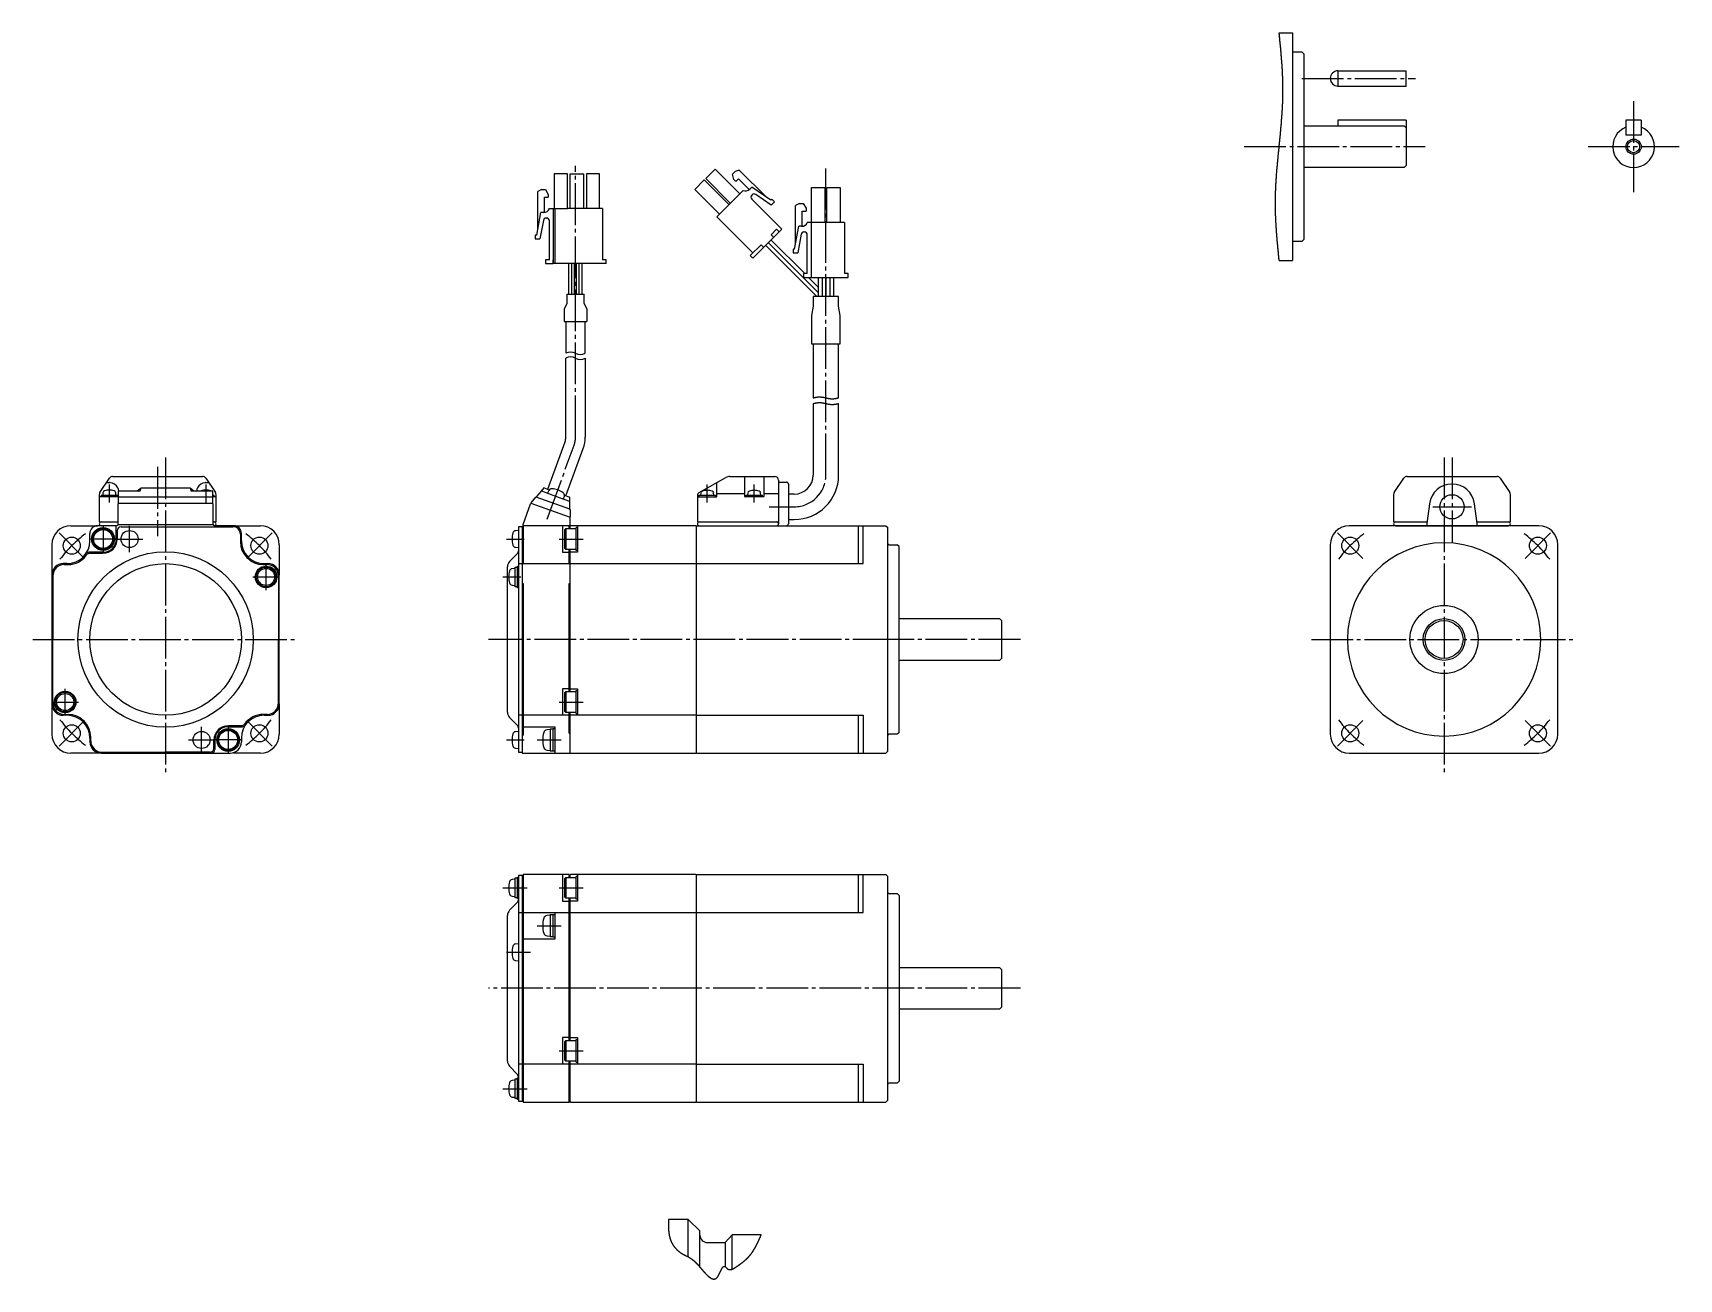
# Model space of a CAD drawing. Extents: x -194 to 241, y -170 to 159.
import ezdxf

# ---------------------------------------------------------------- set-up
doc = ezdxf.new("R2010")
doc.units = 0
doc.linetypes.add('DASH_CENTER', pattern=[14, 11, -1, 1, -1])
doc.layers.get('0').update_dxf_attribs({"linetype": 'CONTINUOUS'})

msp = doc.modelspace()

# ---------------------------------------------------------------- linework, layer by layer
at = {"color": 7, "linetype": 'CONTINUOUS'}
for p, q in [((135.1, 158.5), (138.6, 158.5)), ((138.6, 158.5), (138.6, 98.5)), ((138.9, 153.5), (141.1, 153.5)), ((141.1, 153.5), (141.6, 153)), ((141.6, 153), (141.6, 104)), ((150.6, 148.5), (168.6, 148.5)), ((150.6, 148.5), (150.6, 144.5)), ((168.6, 144.5), (168.6, 148.5)), ((150.6, 144.5), (168.6, 144.5)), ((150.6, 135.5), (150.6, 134)), ((168.6, 135.5), (150.6, 135.5)), ((168.6, 135.5), (168.6, 123.5)), ((230.6, 135.5), (226.6, 135.5)), ((226.6, 135.5), (226.6, 131.5)), ((230.6, 135.5), (230.6, 131.5)), ((141.6, 134), (168.1, 134)), ((168.1, 134), (168.6, 133.5)), ((230.6, 131.5), (226.6, 131.5)), ((-13.72, 122.57), (-16.19, 120.09)), ((-7.21, 116.06), (-13.72, 122.57)), ((-9.09, 121.25), (-8.39, 121.96)), ((-7.33, 122.31), (-8.39, 121.96)), ((-7.33, 122.31), (-0.17, 115.15)), ((168.1, 123), (141.6, 123)), ((168.6, 123.5), (168.1, 123)), ((-52.66, 121.37), (-56.16, 121.37)), ((-56.16, 121.37), (-56.16, 112.17)), ((-52.66, 112.17), (-52.66, 121.37)), ((-51.91, 112.17), (-51.91, 121.37)), ((-51.91, 121.37), (-48.41, 121.37)), ((-48.41, 121.37), (-48.41, 112.17)), ((-47.66, 121.37), (-47.66, 112.17)), ((-44.16, 121.37), (-47.66, 121.37)), ((-44.16, 112.17), (-44.16, 121.37)), ((-16.58, 119.71), (-19.05, 117.23)), ((-10.07, 113.2), (-16.58, 119.71)), ((-16.19, 120.09), (-9.69, 113.59)), ((-8.74, 119.84), (-9.09, 121.25)), ((-8.21, 119.31), (-8.74, 119.84)), ((-8.21, 119.31), (-7.5, 120.01)), ((-7.5, 120.01), (-4.68, 117.19)), ((-4.03, 117.83), (-4.56, 117.3)), ((0.98, 114.36), (-4.03, 117.83)), ((11.74, 108.5), (11.74, 117.7)), ((11.74, 117.7), (15.24, 117.7)), ((15.24, 117.7), (15.24, 108.5)), ((15.79, 108.5), (15.79, 117.7)), ((15.79, 117.7), (19.29, 117.7)), ((19.29, 117.7), (19.29, 108.5)), ((-59.49, 117.17), (-60.49, 116.67)), ((-60.49, 106.54), (-60.49, 116.67)), ((-59.49, 117.17), (-58.49, 117.17)), ((-58.74, 111.17), (-58.74, 115.17)), ((-58.74, 115.17), (-57.74, 115.17)), ((-58.49, 117.17), (-57.74, 115.92)), ((-57.74, 115.92), (-57.74, 115.17)), ((-19.05, 117.23), (-12.55, 110.73)), ((-13.26, 110.02), (-6.33, 116.95)), ((-4.03, 115.71), (-3.94, 115.8)), ((-4.03, 114.65), (3.93, 106.7)), ((1.1, 113.06), (-2.98, 115.89)), ((1.28, 114.65), (0.98, 114.36)), ((1.1, 113.06), (1.98, 113.94)), ((1.98, 113.94), (1.28, 114.65)), ((8.53, 113.5), (7.53, 113)), ((7.53, 102.88), (7.53, 113)), ((8.53, 113.5), (9.53, 113.5)), ((9.53, 113.5), (10.28, 112.25)), ((-60.74, 105.17), (-59.65, 111.17)), ((-59.02, 109.05), (-59.91, 104.17)), ((-58.91, 111.17), (-59.65, 111.17)), ((-58.28, 109.67), (-58.16, 109.67)), ((-57.41, 112.17), (-53.91, 112.17)), ((-57.41, 98.67), (-57.41, 108.92)), ((-56.41, 112.17), (-56.41, 97.67)), ((-55.91, 97.67), (-55.91, 112.17)), ((-53.91, 112.17), (-52.66, 112.17)), ((-51.91, 112.17), (-52.66, 112.17)), ((-48.41, 112.17), (-51.91, 112.17)), ((-43.41, 112.17), (-48.41, 112.17)), ((-43.41, 112.17), (-43.41, 98.67)), ((-3.71, 100.47), (-13.26, 110.02)), ((9.28, 111.5), (10.28, 111.5)), ((9.28, 107.5), (9.28, 111.5)), ((10.28, 112.25), (10.28, 111.5)), ((-60.74, 105.17), (-61.16, 105.17)), ((-61.16, 105.17), (-61.16, 104.17)), ((-3.71, 99.06), (3.93, 106.7)), ((1.1, 105.28), (2.51, 106.7)), ((1.1, 105.28), (1.81, 104.57)), ((2.51, 106.7), (3.22, 105.99)), ((2.51, 106.7), (3.22, 105.99)), ((7.28, 101.5), (8.37, 107.5)), ((9, 105.38), (8.12, 100.5)), ((9.12, 107.5), (8.37, 107.5)), ((9.74, 106), (9.87, 106)), ((20.42, 108.5), (10.62, 108.5)), ((10.62, 95), (10.62, 105.25)), ((11.62, 108.5), (11.62, 94)), ((20.42, 108.5), (20.42, 95)), ((-61.16, 104.17), (-59.91, 104.17)), ((-4.42, 99.77), (-1.59, 102.59)), ((-1.59, 102.59), (-0.88, 101.89)), ((-0.33, 102.44), (13.1, 89)), ((13.52, 90), (0.37, 103.14)), ((1.08, 103.85), (9.93, 95)), ((6.87, 101.5), (6.87, 100.5)), ((7.28, 101.5), (6.87, 101.5)), ((6.87, 100.5), (8.12, 100.5)), ((141.1, 103.5), (138.9, 103.5)), ((141.6, 104), (141.1, 103.5)), ((-58.41, 98.67), (-58.41, 97.67)), ((-57.41, 98.67), (-58.41, 98.67)), ((-58.41, 97.67), (-57.71, 97.67)), ((-57.71, 97.67), (-56.41, 97.67)), ((-56.41, 97.67), (-56.41, 98.67)), ((-56.41, 97.67), (-56.41, 97.67)), ((-42.41, 97.67), (-56.41, 97.67)), ((-52.28, 89.59), (-52.28, 97.67)), ((-51.53, 89.59), (-51.53, 97.67)), ((-50.78, 89.59), (-50.78, 97.67)), ((-50.28, 89.59), (-50.28, 97.67)), ((-49.53, 89.59), (-49.53, 97.67)), ((-48.78, 89.59), (-48.78, 97.67)), ((-42.41, 98.67), (-43.41, 98.67)), ((-42.41, 97.67), (-42.41, 98.67)), ((-4.42, 99.77), (-3.71, 99.06)), ((135.1, 98.5), (138.6, 98.5)), ((9.62, 95), (9.62, 94)), ((10.62, 95), (9.62, 95)), ((9.62, 94), (21.42, 94)), ((10.93, 94), (13.52, 91.41)), ((13.52, 94), (13.52, 89)), ((14.52, 94), (14.52, 89)), ((15.52, 94), (15.52, 89)), ((16.52, 94), (16.52, 89)), ((17.52, 94), (17.52, 89)), ((21.42, 95), (20.42, 95)), ((21.42, 94), (21.42, 95)), ((-52.78, 87.09), (-53.53, 85.59)), ((-52.78, 89.59), (-48.28, 89.59)), ((-52.78, 89.59), (-52.78, 87.09)), ((-48.28, 87.09), (-48.28, 89.59)), ((-48.28, 87.09), (-47.53, 85.59)), ((18.87, 89), (12.17, 89)), ((12.17, 89), (12.17, 86.43)), ((18.87, 86.43), (18.87, 89)), ((-53.53, 85.59), (-53.53, 82.34)), ((-47.53, 85.59), (-47.53, 82.34)), ((12.17, 86.43), (11.72, 84)), ((11.72, 84), (11.72, 76.5)), ((19.32, 84), (18.87, 86.43)), ((19.32, 76.5), (19.32, 84)), ((-53.53, 82.34), (-47.53, 82.34)), ((-53.08, 82.34), (-53.08, 73.99)), ((-47.98, 73.99), (-47.98, 82.34)), ((11.72, 76.5), (19.32, 76.5)), ((12.17, 76.5), (12.17, 62.25)), ((18.87, 62.25), (18.87, 76.5)), ((-53.08, 51.83), (-53.08, 72.71)), ((-47.98, 72.71), (-47.98, 51.83)), ((12.17, 60.75), (12.17, 41.85)), ((18.87, 41.85), (18.87, 60.75)), ((-57.84, 38.15), (-53.29, 50.65)), ((-53.05, 36.41), (-48.5, 48.9)), ((-176.01, 37.25), (-173.47, 41.05)), ((-174.26, 39.87), (-173.52, 39.87)), ((-172.64, 41.5), (-171.02, 41.5)), ((-171.02, 41.5), (-160.77, 41.5)), ((-160.77, 41.5), (-150.52, 41.5)), ((-150.52, 41.5), (-148.91, 41.5)), ((-148.08, 41.05), (-145.54, 37.25)), ((-148.02, 39.87), (-147.29, 39.87)), ((-17.87, 37.29), (-10.84, 41.24)), ((-13.28, 36.2), (-13.28, 39.87)), ((-9.86, 41.5), (2.02, 41.5)), ((-5.88, 36.2), (-5.88, 41.5)), ((-0.88, 41.5), (-0.88, 36.2)), ((3.02, 40.5), (3.02, 29)), ((3.12, 40), (5.12, 40)), ((5.62, 39.5), (5.62, 29)), ((165.47, 37.25), (168.01, 41.05)), ((168.84, 41.5), (192.57, 41.5)), ((193.4, 41.05), (195.94, 37.25)), ((-176.17, 36.7), (-176.17, 36.1)), ((-176.17, 36.1), (-176.17, 29.6)), ((-171.17, 36.1), (-176.07, 36.1)), ((-175.67, 36.6), (-175.67, 36.1)), ((-175.67, 36.6), (-173.52, 36.6)), ((-175.22, 37.19), (-175.27, 36.6)), ((-173.52, 36.6), (-171.37, 36.6)), ((-171.77, 36.6), (-171.83, 37.19)), ((-171.37, 36.1), (-171.37, 36.6)), ((-171.17, 37.51), (-171.17, 36.09)), ((-171.17, 36.09), (-146.17, 36.09)), ((-171.17, 35.89), (-171.17, 34.46)), ((-170.97, 37.71), (-165.34, 37.71)), ((-166.13, 37.71), (-165.14, 38.53)), ((-165.34, 37.71), (-165.14, 38.53)), ((-165.14, 38.53), (-152.21, 38.53)), ((-152.21, 38.53), (-152, 37.71)), ((-152.21, 38.53), (-151.21, 37.71)), ((-152, 37.71), (-146.37, 37.71)), ((-146.17, 36.09), (-146.17, 37.51)), ((-146.17, 36.6), (-145.87, 36.6)), ((-145.47, 36.1), (-146.17, 36.1)), ((-146.17, 34.46), (-146.17, 35.89)), ((-145.87, 36.1), (-145.87, 36.6)), ((-145.37, 36.1), (-145.37, 36.7)), ((-145.37, 29.6), (-145.37, 36.1)), ((-62.23, 34.57), (-61, 36.04)), ((-52.05, 32.85), (-60.89, 36.07)), ((-59.6, 37.66), (-60.84, 36.19)), ((-58.92, 38.47), (-59.6, 37.66)), ((-59.49, 37.69), (-55.78, 36.34)), ((-58.81, 38.5), (-57.45, 38.01)), ((-57.57, 37.82), (-57.9, 37.11)), ((-55.78, 36.34), (-52.08, 34.99)), ((-53.67, 35.57), (-53.47, 36.33)), ((-53.44, 36.55), (-52.08, 36.06)), ((-52.01, 34.9), (-52.01, 35.96)), ((-52.01, 32.98), (-52.01, 34.9)), ((-18.38, 36.42), (-18.38, 29.5)), ((-18.38, 36.1), (-13.38, 36.1)), ((-17.93, 36.55), (-13.63, 36.55)), ((-17.93, 36.1), (-17.93, 36.55)), ((-17.48, 37.14), (-17.53, 36.55)), ((-14.03, 36.55), (-14.09, 37.14)), ((-13.63, 36.1), (-13.63, 36.55)), ((-13.28, 37), (-5.88, 37)), ((-0.98, 36.1), (-5.78, 36.1)), ((-5.53, 36.1), (-5.53, 36.55)), ((-5.53, 36.55), (-1.23, 36.55)), ((-5.08, 37.14), (-5.13, 36.55)), ((-1.63, 36.55), (-1.69, 37.14)), ((-1.23, 36.1), (-1.23, 36.55)), ((-0.88, 37), (3.02, 37)), ((7.17, 36.85), (5.62, 36.85)), ((165.3, 36.7), (165.3, 29.6)), ((196.1, 29.6), (196.1, 36.7)), ((-171.17, 34.46), (-146.17, 34.46)), ((-171.17, 29), (-171.17, 34.26)), ((-146.17, 34.26), (-146.17, 29)), ((-64.38, 28.79), (-62.39, 34.27)), ((-52.12, 30.75), (-62.19, 34.41)), ((-51.98, 32.76), (-51.98, 30.84)), ((-51.98, 28.5), (-51.98, 30.56)), ((174.76, 34.32), (174.03, 29.07)), ((187.38, 29.07), (186.65, 34.32)), ((-183.67, 28.5), (-176.67, 28.5)), ((-178.67, 24.5), (-178.67, 26.5)), ((-171.67, 28.5), (-176.67, 28.5)), ((-176.07, 29.5), (-171.17, 29.5)), ((-171.67, 25), (-171.67, 28.5)), ((-171.42, 27.25), (-171.42, 25.05)), ((-171.22, 28.79), (-146.13, 28.79)), ((-170.42, 28.25), (-158.67, 28.25)), ((-158.67, 28.25), (-140.92, 28.25)), ((-146.17, 29.5), (-145.47, 29.5)), ((-140.67, 28.5), (-145.67, 28.5)), ((-140.67, 28.5), (-133.67, 28.5)), ((-138.92, 26.25), (-138.92, 24.25)), ((-138.67, 24.5), (-138.67, 26.5)), ((-65.58, 27.25), (-66.37, 27.18)), ((-64.58, 28.25), (-65.58, 28.25)), ((-65.58, 28.25), (-65.58, -31.25)), ((-64.38, 28.25), (-64.58, 28.25)), ((-64.58, 28.25), (-64.58, -31.5)), ((-64.38, 28.5), (-64.38, 28.79)), ((-52.18, 28.5), (-64.38, 28.5)), ((-64.38, 28.5), (-64.38, 18.5)), ((-53.98, 28.5), (-53.98, 21.5)), ((-53.11, 27.75), (-53.36, 27.5)), ((-53.36, 22.5), (-53.36, 27.5)), ((-53.11, 27.75), (-50.36, 27.75)), ((-53.11, 27.75), (-53.11, 22.25)), ((-52.18, 28.5), (-51.98, 28.5)), ((-52.18, 27.75), (-52.18, 28.5)), ((-51.88, 28.5), (-51.98, 28.4)), ((-51.98, 28.5), (-51.98, 28.4)), ((-51.98, 27.75), (-51.98, 28.4)), ((-18.78, 28.5), (-51.88, 28.5)), ((-49.98, 28), (-50.36, 28)), ((-50.36, 22), (-50.36, 28)), ((-49.98, 28.5), (-49.98, 21.5)), ((-18.68, 28.4), (-18.78, 28.5)), ((-18.68, 28.4), (-18.58, 28.5)), ((-18.68, 28.4), (-18.68, -31.4)), ((-18.58, 28.5), (31.32, 28.5)), ((-18.38, 29.5), (3.02, 29.5)), ((5.62, 30.15), (7.17, 30.15)), ((24.12, 18.5), (24.12, 28.5)), ((25.32, 18.5), (25.32, 28.5)), ((31.32, 28.5), (31.82, 28)), ((31.82, -31), (31.82, 28)), ((178.6, 28.5), (153.6, 28.5)), ((165.4, 29.5), (174.09, 29.5)), ((165.8, 28.5), (180.7, 28.5)), ((203.6, 28.5), (178.6, 28.5)), ((180.7, 28.5), (195.6, 28.5)), ((187.32, 29.5), (196, 29.5)), ((-188.67, 23.5), (-188.67, 15.5)), ((-128.67, 23.5), (-128.67, 15.5)), ((-66.37, 22.82), (-65.58, 22.75)), ((-53.36, 22.5), (-53.11, 22.25)), ((-50.36, 22.25), (-53.11, 22.25)), ((-52.18, 18.5), (-52.18, 22.25)), ((-51.98, -15.25), (-51.98, 22.25)), ((-49.98, 22), (-50.36, 22)), ((32.12, 23.5), (34.32, 23.5)), ((34.82, 23), (34.32, 23.5)), ((34.82, -26), (34.82, 23)), ((148.6, 23.5), (148.6, -26.5)), ((208.6, -26.5), (208.6, 23.5)), ((-184.67, 18.5), (-185.67, 18.5)), ((-185.42, 18.25), (-184.42, 18.25)), ((-175.17, 21.5), (-178.93, 21.5)), ((-178.68, 21.25), (-175.22, 21.25)), ((-132.92, 18.25), (-131.92, 18.25)), ((-132.67, 18.5), (-131.67, 18.5)), ((-68.48, -20.7), (-68.48, 17.7)), ((-67.92, 19.09), (-65.87, 21.21)), ((-66.48, 17.6), (-65.88, 17.6)), ((-66.48, 12.4), (-66.48, 17.6)), ((-65.88, 17.85), (-65.58, 17.85)), ((-65.88, 12.15), (-65.88, 17.85)), ((-65.58, 18.5), (-64.58, 18.5)), ((-64.58, 18.5), (-51.98, 18.5)), ((-53.98, 21.5), (-52.18, 21.5)), ((-49.98, 21.5), (-51.98, 21.5)), ((-51.98, 18.5), (-18.68, 18.5)), ((-18.68, 18.5), (25.32, 18.5)), ((-188.67, 15.5), (-188.67, -18.5)), ((-188.42, 15.25), (-188.42, -1.5)), ((-128.92, 15.25), (-128.92, -1.5)), ((-128.67, -18.5), (-128.67, 15.5)), ((-66.48, 17.25), (-67.27, 17.18)), ((-64.58, 13.25), (-64.38, 13.25)), ((-64.38, 13.25), (-64.38, -26.75)), ((-52.18, -15.25), (-52.18, 13.25)), ((-52.18, 13.25), (-51.98, 13.25)), ((-67.27, 12.82), (-66.48, 12.75)), ((-65.88, 12.4), (-66.48, 12.4)), ((-65.58, 12.15), (-65.88, 12.15)), ((34.82, 4), (61.32, 4)), ((61.32, 4), (61.82, 3.5)), ((61.82, 3.5), (61.82, -6.5)), ((-188.42, -18.5), (-188.42, -1.5)), ((-128.92, -18.25), (-128.92, -1.5)), ((61.32, -7), (34.82, -7)), ((61.82, -6.5), (61.32, -7)), ((-52.18, -14.5), (-53.98, -14.5)), ((-53.98, -14.5), (-53.98, -21.5)), ((-53.11, -15.25), (-53.36, -15.5)), ((-53.36, -20.5), (-53.36, -15.5)), ((-53.11, -15.25), (-50.36, -15.25)), ((-53.11, -15.25), (-53.11, -20.75)), ((-51.98, -14.5), (-49.98, -14.5)), ((-50.36, -15), (-49.98, -15)), ((-50.36, -21), (-50.36, -15)), ((-49.98, -14.5), (-49.98, -21.5)), ((-188.67, -18.5), (-188.67, -26.5)), ((-184.67, -21.5), (-185.67, -21.5)), ((-185.42, -21.25), (-184.42, -21.25)), ((-131.92, -21.25), (-132.92, -21.25)), ((-132.67, -21.5), (-131.67, -21.5)), ((-128.67, -18.5), (-128.67, -26.5)), ((-64.58, -21.5), (-65.58, -21.5)), ((-52.18, -21.5), (-64.38, -21.5)), ((-53.36, -20.5), (-53.11, -20.75)), ((-50.36, -20.75), (-53.11, -20.75)), ((-52.18, -26.25), (-52.18, -20.75)), ((-51.98, -31.5), (-51.98, -20.75)), ((-18.68, -21.5), (-51.98, -21.5)), ((-50.36, -21), (-49.98, -21)), ((-18.68, -21.5), (25.32, -21.5)), ((24.12, -31.5), (24.12, -21.5)), ((25.32, -21.5), (25.32, -31.5)), ((-142.17, -24.5), (-138.42, -24.5)), ((-138.67, -24.25), (-142.12, -24.25)), ((-65.87, -24.21), (-67.92, -22.09)), ((-65.58, -25.75), (-66.37, -25.82)), ((-64.38, -24.5), (-55.98, -24.5)), ((-57.18, -25.25), (-58.03, -25.32)), ((-57.18, -25.05), (-57.18, -30.95)), ((-57.18, -25.05), (-56.48, -25.05)), ((-56.48, -25), (-55.98, -25)), ((-56.48, -25), (-56.48, -31)), ((-55.98, -24.5), (-55.98, -31.5)), ((34.82, -26), (34.32, -26.5)), ((-178.67, -27.5), (-178.67, -28.5)), ((-178.42, -28.25), (-178.42, -27.25)), ((-145.92, -30.25), (-145.92, -28.05)), ((-145.67, -28), (-145.67, -30.5)), ((-138.67, -27.5), (-138.67, -28.5)), ((-66.37, -30.18), (-65.58, -30.25)), ((-64.58, -26.75), (-64.38, -26.75)), ((-52.18, -26.25), (-51.98, -26.25)), ((34.32, -26.5), (32.12, -26.5)), ((-175.67, -31.5), (-183.67, -31.5)), ((-175.67, -31.5), (-141.67, -31.5)), ((-175.42, -31.25), (-158.67, -31.25)), ((-146.92, -31.25), (-158.67, -31.25)), ((-133.67, -31.5), (-140.67, -31.5)), ((-65.58, -31.25), (-64.58, -31.25)), ((-64.58, -31.5), (-55.98, -31.5)), ((-58.03, -30.68), (-57.18, -30.75)), ((-56.48, -30.95), (-57.18, -30.95)), ((-55.98, -31), (-56.48, -31)), ((-55.98, -31.5), (-51.98, -31.5)), ((-51.98, -31.4), (-51.88, -31.5)), ((-51.88, -31.5), (-18.78, -31.5)), ((-18.78, -31.5), (-18.68, -31.4)), ((-18.68, -31.4), (-18.58, -31.5)), ((-18.58, -31.5), (31.32, -31.5)), ((31.32, -31.5), (31.82, -31)), ((153.6, -31.5), (178.6, -31.5)), ((178.6, -31.5), (203.6, -31.5)), ((-66.48, -64.76), (-67.27, -64.83)), ((-66.48, -69.61), (-66.48, -64.41)), ((-66.48, -64.41), (-65.88, -64.41)), ((-65.88, -69.86), (-65.88, -64.16)), ((-65.88, -64.16), (-65.58, -64.16)), ((-65.58, -63.76), (-65.58, -123.26)), ((-64.58, -63.76), (-65.58, -63.76)), ((-64.58, -63.76), (-64.58, -123.26)), ((-64.38, -63.76), (-64.58, -63.76)), ((-55.98, -63.51), (-64.38, -63.51)), ((-64.38, -63.51), (-64.38, -123.51)), ((-52.18, -63.51), (-55.98, -63.51)), ((-53.98, -63.51), (-53.98, -70.51)), ((-53.11, -64.26), (-53.36, -64.51)), ((-53.36, -69.51), (-53.36, -64.51)), ((-53.11, -64.26), (-53.11, -69.76)), ((-53.11, -64.26), (-50.36, -64.26)), ((-52.18, -63.51), (-52.18, -63.76)), ((-52.18, -63.76), (-51.98, -63.76)), ((-52.18, -64.26), (-52.18, -63.76)), ((-51.88, -63.51), (-51.98, -63.61)), ((-51.98, -64.26), (-51.98, -63.61)), ((-18.78, -63.51), (-51.88, -63.51)), ((-50.36, -70.01), (-50.36, -64.01)), ((-49.98, -64.01), (-50.36, -64.01)), ((-49.98, -63.51), (-49.98, -70.51)), ((-18.68, -63.61), (-18.78, -63.51)), ((-18.68, -63.61), (-18.58, -63.51)), ((-18.68, -63.61), (-18.68, -123.41)), ((-18.58, -63.51), (31.32, -63.51)), ((24.12, -73.51), (24.12, -63.51)), ((25.32, -73.51), (25.32, -63.51)), ((31.32, -63.51), (31.82, -64.01)), ((31.82, -123.01), (31.82, -64.01)), ((-67.27, -69.19), (-66.48, -69.26)), ((32.12, -68.51), (34.32, -68.51)), ((34.82, -69.01), (34.32, -68.51)), ((34.82, -69.01), (34.82, -118.01)), ((-67.92, -72.92), (-65.87, -70.79)), ((-65.88, -69.61), (-66.48, -69.61)), ((-65.58, -69.86), (-65.88, -69.86)), ((-65.58, -73.51), (-64.58, -73.51)), ((-64.38, -73.51), (-52.18, -73.51)), ((-55.98, -73.51), (-55.98, -80.51)), ((-53.98, -70.51), (-52.18, -70.51)), ((-53.36, -69.51), (-53.11, -69.76)), ((-50.36, -69.76), (-53.11, -69.76)), ((-52.18, -107.26), (-52.18, -69.76)), ((-51.98, -107.26), (-51.98, -69.76)), ((-49.98, -70.51), (-51.98, -70.51)), ((-51.98, -73.51), (-18.68, -73.51)), ((-49.98, -70.01), (-50.36, -70.01)), ((-18.68, -73.51), (25.32, -73.51)), ((-68.48, -112.7), (-68.48, -74.31)), ((-57.18, -74.26), (-58.03, -74.33)), ((-57.18, -74.06), (-56.48, -74.06)), ((-57.18, -74.06), (-57.18, -79.96)), ((-56.48, -74.01), (-56.48, -80.01)), ((-56.48, -74.01), (-55.98, -74.01)), ((-65.58, -81.76), (-66.37, -81.83)), ((-55.98, -80.51), (-64.38, -80.51)), ((-58.03, -79.68), (-57.18, -79.76)), ((-56.48, -79.96), (-57.18, -79.96)), ((-55.98, -80.01), (-56.48, -80.01)), ((-66.37, -86.19), (-65.58, -86.26)), ((34.82, -88.01), (61.32, -88.01)), ((61.32, -88.01), (61.82, -88.51)), ((61.82, -88.51), (61.82, -98.51)), ((61.32, -99.01), (34.82, -99.01)), ((61.82, -98.51), (61.32, -99.01)), ((-53.98, -106.51), (-53.98, -113.51)), ((-52.18, -106.51), (-53.98, -106.51)), ((-53.11, -107.26), (-53.36, -107.51)), ((-53.36, -112.51), (-53.36, -107.51)), ((-53.11, -107.26), (-53.11, -112.76)), ((-53.11, -107.26), (-50.36, -107.26)), ((-51.98, -106.51), (-49.98, -106.51)), ((-50.36, -113.01), (-50.36, -107.01)), ((-50.36, -107.01), (-49.98, -107.01)), ((-49.98, -106.51), (-49.98, -113.51)), ((-53.36, -112.51), (-53.11, -112.76)), ((-50.36, -112.76), (-53.11, -112.76)), ((-52.18, -123.51), (-52.18, -112.76)), ((-51.98, -123.41), (-51.98, -112.76)), ((-65.87, -116.22), (-67.92, -114.09)), ((-65.88, -117.16), (-65.58, -117.16)), ((-65.88, -122.86), (-65.88, -117.16)), ((-64.58, -113.51), (-65.58, -113.51)), ((-52.18, -113.51), (-64.38, -113.51)), ((-18.68, -113.51), (-51.98, -113.51)), ((-50.36, -113.01), (-49.98, -113.01)), ((-18.68, -113.51), (25.32, -113.51)), ((24.12, -123.51), (24.12, -113.51)), ((25.32, -113.51), (25.32, -123.51)), ((-66.48, -117.76), (-67.27, -117.83)), ((-66.48, -117.41), (-65.88, -117.41)), ((-66.48, -122.61), (-66.48, -117.41)), ((34.32, -118.51), (32.12, -118.51)), ((34.82, -118.01), (34.32, -118.51)), ((-67.27, -122.19), (-66.48, -122.26)), ((-65.88, -122.61), (-66.48, -122.61)), ((-65.58, -122.86), (-65.88, -122.86)), ((-65.58, -123.26), (-64.58, -123.26)), ((-64.58, -123.26), (-64.38, -123.26)), ((-64.38, -123.51), (-52.18, -123.51)), ((-51.98, -123.51), (-52.18, -123.51)), ((-51.98, -123.41), (-51.88, -123.51)), ((-51.98, -123.41), (-51.98, -123.51)), ((-51.88, -123.51), (-18.78, -123.51)), ((-18.78, -123.51), (-18.68, -123.41)), ((-18.68, -123.41), (-18.58, -123.51)), ((-18.58, -123.51), (31.32, -123.51)), ((31.32, -123.51), (31.82, -123.01)), ((-20.83, -154.52), (-26, -154.52)), ((-20.83, -154.52), (-17.71, -157.52)), ((-20.83, -164.32), (-20.83, -154.52)), ((-17.71, -167.06), (-17.71, -157.52)), ((-15.71, -160.59), (-11.06, -160.59)), ((-11.06, -160.59), (-9.2, -158.56)), ((-11.06, -160.59), (-11.06, -166.91)), ((-1.53, -158.56), (-9.2, -158.56)), ((-9.2, -167.6), (-9.2, -158.56))]:
    msp.add_line(p, q, dxfattribs=at)
at = {"color": 1, "linetype": 'DASH_CENTER'}
for p, q in [((141.1, 146.5), (171.1, 146.5)), ((228.6, 140.5), (228.6, 116.5)), ((125.9, 128.5), (173.6, 128.5)), ((216.6, 128.5), (240.6, 128.5)), ((-50.53, 51.83), (-50.53, 123.42)), ((15.52, 41.85), (15.52, 122.7)), ((-58.01, 30.23), (-50.9, 49.77)), ((-160.77, 44), (-160.77, 25.75)), ((-158.67, 46.5), (-158.67, -36.5)), ((178.6, 46.5), (178.6, -36.5)), ((180.7, 46.5), (180.7, 23.91)), ((-173.52, 39.4), (-173.52, 34.6)), ((-148.02, 39.4), (-148.02, 34.6)), ((-15.78, 34.6), (-15.78, 39.35)), ((-3.38, 34.6), (-3.38, 39.35)), ((0.52, 33.5), (7.17, 33.5)), ((175.6, 33.5), (185.8, 33.5)), ((-186.78, 26.61), (-180.06, 19.89)), ((-175.17, 28.6), (-175.17, 21.4)), ((-168.17, 21.5), (-168.17, 28.5)), ((-130.57, 26.61), (-137.28, 19.89)), ((157.21, 19.89), (150.5, 26.61)), ((206.71, 26.61), (199.99, 19.89)), ((-171.57, 25), (-178.77, 25)), ((-171.67, 25), (-164.67, 25)), ((-68.78, 25), (-64.08, 25)), ((-54.86, 25), (-48.48, 25)), ((-132.17, 11.5), (-132.17, 18.5)), ((-135.67, 15), (-128.67, 15)), ((-69.68, 15), (-64.98, 15)), ((-193.67, -1.5), (-123.67, -1.5)), ((33.62, -1.5), (-73.48, -1.5)), ((66.82, -1.5), (33.62, -1.5)), ((143.6, -1.5), (185.6, -1.5)), ((185.6, -1.5), (213.6, -1.5)), ((-185.17, -21.5), (-185.17, -14.5)), ((-188.67, -18), (-181.67, -18)), ((-54.86, -18), (-48.48, -18)), ((-180.06, -22.89), (-186.78, -29.61)), ((-149.17, -31.5), (-149.17, -24.5)), ((-142.17, -24.4), (-142.17, -31.6)), ((-137.28, -22.89), (-130.57, -29.61)), ((157.21, -22.89), (150.5, -29.61)), ((206.71, -29.61), (199.99, -22.89)), ((-152.67, -28), (-145.67, -28)), ((-138.57, -28), (-145.77, -28)), ((-68.78, -28), (-64.08, -28)), ((-60.68, -28), (-54.3, -28)), ((-69.68, -67.01), (-63.3, -67.01)), ((-54.87, -67.01), (-48.49, -67.01)), ((-60.68, -77.01), (-54.3, -77.01)), ((-68.78, -84.01), (-62.4, -84.01)), ((66.82, -93.51), (-73.49, -93.51)), ((-54.87, -110.01), (-48.49, -110.01)), ((-69.68, -120.01), (-63.3, -120.01))]:
    msp.add_line(p, q, dxfattribs=at)
at = {"color": 2}
for points in [[(135.1, 98.5, 0), (135.08, 98.77, 0), (135.05, 99.04, 0), (135.02, 99.31, 0), (135, 99.58, 0), (134.97, 99.85, 0), (134.94, 100.11, 0), (134.92, 100.38, 0), (134.89, 100.65, 0), (134.86, 100.92, 0), (134.84, 101.19, 0), (134.81, 101.46, 0), (134.79, 101.73, 0), (134.76, 102, 0), (134.74, 102.27, 0), (134.71, 102.54, 0), (134.69, 102.81, 0), (134.66, 103.07, 0), (134.64, 103.34, 0), (134.61, 103.61, 0), (134.59, 103.88, 0), (134.57, 104.15, 0), (134.54, 104.42, 0), (134.52, 104.69, 0), (134.5, 104.96, 0), (134.48, 105.23, 0), (134.46, 105.5, 0), (134.43, 105.77, 0), (134.41, 106.03, 0), (134.39, 106.3, 0), (134.38, 106.57, 0), (134.36, 106.84, 0), (134.34, 107.11, 0), (134.32, 107.38, 0), (134.3, 107.65, 0), (134.29, 107.92, 0), (134.27, 108.19, 0), (134.25, 108.45, 0), (134.24, 108.72, 0), (134.23, 108.99, 0), (134.21, 109.26, 0), (134.2, 109.53, 0), (134.19, 109.8, 0), (134.18, 110.07, 0), (134.17, 110.34, 0), (134.16, 110.61, 0), (134.15, 110.88, 0), (134.14, 111.15, 0), (134.13, 111.42, 0), (134.12, 111.68, 0), (134.12, 111.95, 0), (134.12, 112.22, 0), (134.11, 112.49, 0), (134.11, 112.76, 0), (134.11, 113.03, 0), (134.1, 113.3, 0), (134.1, 113.57, 0), (134.1, 113.84, 0), (134.11, 114.11, 0), (134.11, 114.38, 0), (134.11, 114.64, 0), (134.12, 114.91, 0), (134.12, 115.18, 0), (134.13, 115.45, 0), (134.13, 115.72, 0), (134.14, 115.99, 0), (134.15, 116.26, 0), (134.16, 116.53, 0), (134.17, 116.8, 0), (134.18, 117.06, 0), (134.19, 117.33, 0), (134.21, 117.6, 0), (134.22, 117.87, 0), (134.23, 118.14, 0), (134.25, 118.41, 0), (134.26, 118.68, 0), (134.28, 118.95, 0), (134.29, 119.22, 0), (134.31, 119.49, 0), (134.33, 119.76, 0), (134.35, 120.03, 0), (134.37, 120.29, 0), (134.38, 120.56, 0), (134.4, 120.83, 0), (134.42, 121.1, 0), (134.44, 121.37, 0), (134.47, 121.64, 0), (134.49, 121.91, 0), (134.51, 122.18, 0), (134.53, 122.45, 0), (134.55, 122.72, 0), (134.58, 122.98, 0), (134.6, 123.25, 0), (134.62, 123.52, 0), (134.65, 123.79, 0), (134.67, 124.06, 0), (134.7, 124.33, 0), (134.72, 124.6, 0), (134.75, 124.87, 0), (134.77, 125.14, 0), (134.8, 125.41, 0), (134.82, 125.67, 0), (134.85, 125.94, 0), (134.88, 126.21, 0), (134.9, 126.48, 0), (134.93, 126.75, 0), (134.96, 127.02, 0), (134.98, 127.29, 0), (135.01, 127.56, 0), (135.04, 127.83, 0), (135.06, 128.1, 0), (135.09, 128.37, 0), (135.12, 128.63, 0), (135.14, 128.9, 0), (135.17, 129.17, 0), (135.2, 129.44, 0), (135.22, 129.71, 0), (135.25, 129.98, 0), (135.28, 130.25, 0), (135.31, 130.52, 0), (135.33, 130.79, 0), (135.36, 131.06, 0), (135.38, 131.32, 0), (135.41, 131.59, 0), (135.44, 131.86, 0), (135.46, 132.13, 0), (135.49, 132.4, 0), (135.51, 132.67, 0), (135.53, 132.94, 0), (135.56, 133.21, 0), (135.58, 133.48, 0), (135.61, 133.75, 0), (135.63, 134.02, 0), (135.65, 134.28, 0), (135.68, 134.55, 0), (135.7, 134.82, 0), (135.72, 135.09, 0), (135.74, 135.36, 0), (135.76, 135.63, 0), (135.78, 135.9, 0), (135.8, 136.17, 0), (135.82, 136.44, 0), (135.84, 136.71, 0), (135.86, 136.98, 0), (135.88, 137.25, 0), (135.9, 137.51, 0), (135.91, 137.78, 0), (135.93, 138.05, 0), (135.95, 138.32, 0), (135.96, 138.59, 0), (135.97, 138.86, 0), (135.99, 139.13, 0), (136, 139.4, 0), (136.01, 139.67, 0), (136.03, 139.94, 0), (136.04, 140.2, 0), (136.05, 140.47, 0), (136.06, 140.74, 0), (136.06, 141.01, 0), (136.07, 141.28, 0), (136.08, 141.55, 0), (136.09, 141.82, 0), (136.09, 142.09, 0), (136.1, 142.36, 0), (136.1, 142.63, 0), (136.1, 142.9, 0), (136.1, 143.16, 0), (136.1, 143.43, 0), (136.1, 143.7, 0), (136.1, 143.97, 0), (136.1, 144.24, 0), (136.1, 144.51, 0), (136.09, 144.78, 0), (136.09, 145.05, 0), (136.08, 145.32, 0), (136.08, 145.59, 0), (136.07, 145.85, 0), (136.06, 146.12, 0), (136.05, 146.39, 0), (136.04, 146.66, 0), (136.03, 146.93, 0), (136.02, 147.2, 0), (136.01, 147.47, 0), (136, 147.74, 0), (135.98, 148.01, 0), (135.97, 148.28, 0), (135.95, 148.54, 0), (135.94, 148.81, 0), (135.92, 149.08, 0), (135.91, 149.35, 0), (135.89, 149.62, 0), (135.87, 149.89, 0), (135.85, 150.16, 0), (135.83, 150.43, 0), (135.81, 150.7, 0), (135.79, 150.97, 0), (135.77, 151.24, 0), (135.75, 151.5, 0), (135.73, 151.77, 0), (135.71, 152.04, 0), (135.69, 152.31, 0), (135.66, 152.58, 0), (135.64, 152.85, 0), (135.62, 153.12, 0), (135.6, 153.39, 0), (135.57, 153.66, 0), (135.55, 153.93, 0), (135.52, 154.19, 0), (135.5, 154.46, 0), (135.47, 154.73, 0), (135.45, 155, 0), (135.42, 155.27, 0), (135.4, 155.54, 0), (135.37, 155.81, 0), (135.34, 156.08, 0), (135.32, 156.35, 0), (135.29, 156.62, 0), (135.26, 156.89, 0), (135.24, 157.16, 0), (135.21, 157.42, 0), (135.19, 157.69, 0), (135.16, 157.96, 0), (135.13, 158.23, 0), (135.1, 158.5, 0)], [(12.17, 62.25, 0), (12.2, 62.26, 0), (12.23, 62.26, 0), (12.26, 62.27, 0), (12.29, 62.28, 0), (12.32, 62.28, 0), (12.35, 62.29, 0), (12.38, 62.3, 0), (12.41, 62.3, 0), (12.44, 62.31, 0), (12.47, 62.32, 0), (12.5, 62.32, 0), (12.53, 62.33, 0), (12.56, 62.34, 0), (12.59, 62.34, 0), (12.62, 62.35, 0), (12.65, 62.35, 0), (12.68, 62.36, 0), (12.71, 62.37, 0), (12.74, 62.37, 0), (12.77, 62.38, 0), (12.8, 62.38, 0), (12.83, 62.39, 0), (12.86, 62.4, 0), (12.89, 62.4, 0), (12.92, 62.41, 0), (12.95, 62.41, 0), (12.98, 62.42, 0), (13.01, 62.42, 0), (13.04, 62.43, 0), (13.07, 62.43, 0), (13.1, 62.44, 0), (13.13, 62.44, 0), (13.16, 62.45, 0), (13.19, 62.45, 0), (13.22, 62.45, 0), (13.25, 62.46, 0), (13.28, 62.46, 0), (13.31, 62.47, 0), (13.34, 62.47, 0), (13.37, 62.47, 0), (13.4, 62.48, 0), (13.43, 62.48, 0), (13.46, 62.48, 0), (13.49, 62.48, 0), (13.52, 62.49, 0), (13.55, 62.49, 0), (13.58, 62.49, 0), (13.61, 62.49, 0), (13.64, 62.49, 0), (13.67, 62.5, 0), (13.7, 62.5, 0), (13.73, 62.5, 0), (13.76, 62.5, 0), (13.79, 62.5, 0), (13.82, 62.5, 0), (13.85, 62.5, 0), (13.88, 62.5, 0), (13.91, 62.5, 0), (13.94, 62.5, 0), (13.97, 62.5, 0), (14, 62.5, 0), (14.03, 62.5, 0), (14.06, 62.49, 0), (14.09, 62.49, 0), (14.12, 62.49, 0), (14.15, 62.49, 0), (14.18, 62.49, 0), (14.21, 62.48, 0), (14.24, 62.48, 0), (14.27, 62.48, 0), (14.3, 62.47, 0), (14.33, 62.47, 0), (14.36, 62.47, 0), (14.39, 62.46, 0), (14.42, 62.46, 0), (14.45, 62.46, 0), (14.48, 62.45, 0), (14.51, 62.45, 0), (14.54, 62.44, 0), (14.57, 62.44, 0), (14.6, 62.43, 0), (14.63, 62.43, 0), (14.66, 62.43, 0), (14.69, 62.42, 0), (14.72, 62.41, 0), (14.75, 62.41, 0), (14.78, 62.4, 0), (14.81, 62.4, 0), (14.84, 62.39, 0), (14.87, 62.39, 0), (14.9, 62.38, 0), (14.93, 62.38, 0), (14.96, 62.37, 0), (14.99, 62.36, 0), (15.02, 62.36, 0), (15.05, 62.35, 0), (15.08, 62.35, 0), (15.11, 62.34, 0), (15.14, 62.33, 0), (15.17, 62.33, 0), (15.2, 62.32, 0), (15.23, 62.31, 0), (15.26, 62.31, 0), (15.29, 62.3, 0), (15.32, 62.29, 0), (15.35, 62.29, 0), (15.38, 62.28, 0), (15.41, 62.27, 0), (15.44, 62.27, 0), (15.47, 62.26, 0), (15.5, 62.25, 0), (15.53, 62.25, 0), (15.56, 62.24, 0), (15.59, 62.23, 0), (15.62, 62.23, 0), (15.65, 62.22, 0), (15.68, 62.21, 0), (15.71, 62.21, 0), (15.74, 62.2, 0), (15.77, 62.19, 0), (15.8, 62.19, 0), (15.83, 62.18, 0), (15.86, 62.17, 0), (15.89, 62.17, 0), (15.92, 62.16, 0), (15.95, 62.15, 0), (15.98, 62.15, 0), (16.01, 62.14, 0), (16.04, 62.14, 0), (16.07, 62.13, 0), (16.1, 62.12, 0), (16.13, 62.12, 0), (16.16, 62.11, 0), (16.19, 62.11, 0), (16.22, 62.1, 0), (16.25, 62.1, 0), (16.28, 62.09, 0), (16.31, 62.09, 0), (16.34, 62.08, 0), (16.37, 62.08, 0), (16.4, 62.07, 0), (16.43, 62.07, 0), (16.46, 62.06, 0), (16.49, 62.06, 0), (16.52, 62.05, 0), (16.55, 62.05, 0), (16.58, 62.04, 0), (16.61, 62.04, 0), (16.64, 62.04, 0), (16.67, 62.03, 0), (16.7, 62.03, 0), (16.73, 62.03, 0), (16.76, 62.02, 0), (16.79, 62.02, 0), (16.82, 62.02, 0), (16.85, 62.01, 0), (16.88, 62.01, 0), (16.91, 62.01, 0), (16.94, 62.01, 0), (16.97, 62.01, 0), (17, 62, 0), (17.03, 62, 0), (17.06, 62, 0), (17.09, 62, 0), (17.12, 62, 0), (17.15, 62, 0), (17.18, 62, 0), (17.21, 62, 0), (17.24, 62, 0), (17.27, 62, 0), (17.3, 62, 0), (17.33, 62, 0), (17.36, 62, 0), (17.39, 62.01, 0), (17.42, 62.01, 0), (17.45, 62.01, 0), (17.48, 62.01, 0), (17.51, 62.01, 0), (17.54, 62.02, 0), (17.57, 62.02, 0), (17.6, 62.02, 0), (17.63, 62.02, 0), (17.66, 62.03, 0), (17.69, 62.03, 0), (17.72, 62.03, 0), (17.75, 62.04, 0), (17.78, 62.04, 0), (17.81, 62.05, 0), (17.84, 62.05, 0), (17.87, 62.05, 0), (17.9, 62.06, 0), (17.93, 62.06, 0), (17.96, 62.07, 0), (17.99, 62.07, 0), (18.02, 62.08, 0), (18.05, 62.08, 0), (18.08, 62.09, 0), (18.11, 62.09, 0), (18.14, 62.1, 0), (18.17, 62.1, 0), (18.2, 62.11, 0), (18.23, 62.12, 0), (18.26, 62.12, 0), (18.29, 62.13, 0), (18.32, 62.13, 0), (18.35, 62.14, 0), (18.38, 62.15, 0), (18.41, 62.15, 0), (18.45, 62.16, 0), (18.48, 62.16, 0), (18.5, 62.17, 0), (18.54, 62.18, 0), (18.57, 62.18, 0), (18.6, 62.19, 0), (18.63, 62.2, 0), (18.66, 62.2, 0), (18.69, 62.21, 0), (18.72, 62.22, 0), (18.75, 62.22, 0), (18.78, 62.23, 0), (18.81, 62.24, 0), (18.84, 62.24, 0), (18.87, 62.25, 0)], [(12.17, 60.75, 0), (12.2, 60.76, 0), (12.23, 60.76, 0), (12.26, 60.77, 0), (12.29, 60.78, 0), (12.32, 60.78, 0), (12.35, 60.79, 0), (12.38, 60.8, 0), (12.41, 60.8, 0), (12.44, 60.81, 0), (12.47, 60.82, 0), (12.5, 60.82, 0), (12.53, 60.83, 0), (12.56, 60.84, 0), (12.59, 60.84, 0), (12.62, 60.85, 0), (12.65, 60.85, 0), (12.68, 60.86, 0), (12.71, 60.87, 0), (12.74, 60.87, 0), (12.77, 60.88, 0), (12.8, 60.88, 0), (12.83, 60.89, 0), (12.86, 60.9, 0), (12.89, 60.9, 0), (12.92, 60.91, 0), (12.95, 60.91, 0), (12.98, 60.92, 0), (13.01, 60.92, 0), (13.04, 60.93, 0), (13.07, 60.93, 0), (13.1, 60.94, 0), (13.13, 60.94, 0), (13.16, 60.95, 0), (13.19, 60.95, 0), (13.22, 60.95, 0), (13.25, 60.96, 0), (13.28, 60.96, 0), (13.31, 60.97, 0), (13.34, 60.97, 0), (13.37, 60.97, 0), (13.4, 60.98, 0), (13.43, 60.98, 0), (13.46, 60.98, 0), (13.49, 60.98, 0), (13.52, 60.99, 0), (13.55, 60.99, 0), (13.58, 60.99, 0), (13.61, 60.99, 0), (13.64, 60.99, 0), (13.67, 61, 0), (13.7, 61, 0), (13.73, 61, 0), (13.76, 61, 0), (13.79, 61, 0), (13.82, 61, 0), (13.85, 61, 0), (13.88, 61, 0), (13.91, 61, 0), (13.94, 61, 0), (13.97, 61, 0), (14, 61, 0), (14.03, 61, 0), (14.06, 60.99, 0), (14.09, 60.99, 0), (14.12, 60.99, 0), (14.15, 60.99, 0), (14.18, 60.99, 0), (14.21, 60.98, 0), (14.24, 60.98, 0), (14.27, 60.98, 0), (14.3, 60.97, 0), (14.33, 60.97, 0), (14.36, 60.97, 0), (14.39, 60.96, 0), (14.42, 60.96, 0), (14.45, 60.96, 0), (14.48, 60.95, 0), (14.51, 60.95, 0), (14.54, 60.94, 0), (14.57, 60.94, 0), (14.6, 60.93, 0), (14.63, 60.93, 0), (14.66, 60.93, 0), (14.69, 60.92, 0), (14.72, 60.91, 0), (14.75, 60.91, 0), (14.78, 60.9, 0), (14.81, 60.9, 0), (14.84, 60.89, 0), (14.87, 60.89, 0), (14.9, 60.88, 0), (14.93, 60.88, 0), (14.96, 60.87, 0), (14.99, 60.86, 0), (15.02, 60.86, 0), (15.05, 60.85, 0), (15.08, 60.85, 0), (15.11, 60.84, 0), (15.14, 60.83, 0), (15.17, 60.83, 0), (15.2, 60.82, 0), (15.23, 60.81, 0), (15.26, 60.81, 0), (15.29, 60.8, 0), (15.32, 60.79, 0), (15.35, 60.79, 0), (15.38, 60.78, 0), (15.41, 60.77, 0), (15.44, 60.77, 0), (15.47, 60.76, 0), (15.5, 60.75, 0), (15.53, 60.75, 0), (15.56, 60.74, 0), (15.59, 60.73, 0), (15.62, 60.73, 0), (15.65, 60.72, 0), (15.68, 60.71, 0), (15.71, 60.71, 0), (15.74, 60.7, 0), (15.77, 60.69, 0), (15.8, 60.69, 0), (15.83, 60.68, 0), (15.86, 60.67, 0), (15.89, 60.67, 0), (15.92, 60.66, 0), (15.95, 60.65, 0), (15.98, 60.65, 0), (16.01, 60.64, 0), (16.04, 60.64, 0), (16.07, 60.63, 0), (16.1, 60.62, 0), (16.13, 60.62, 0), (16.16, 60.61, 0), (16.19, 60.61, 0), (16.22, 60.6, 0), (16.25, 60.6, 0), (16.28, 60.59, 0), (16.31, 60.59, 0), (16.34, 60.58, 0), (16.37, 60.58, 0), (16.4, 60.57, 0), (16.43, 60.57, 0), (16.46, 60.56, 0), (16.49, 60.56, 0), (16.52, 60.55, 0), (16.55, 60.55, 0), (16.58, 60.54, 0), (16.61, 60.54, 0), (16.64, 60.54, 0), (16.67, 60.53, 0), (16.7, 60.53, 0), (16.73, 60.53, 0), (16.76, 60.52, 0), (16.79, 60.52, 0), (16.82, 60.52, 0), (16.85, 60.51, 0), (16.88, 60.51, 0), (16.91, 60.51, 0), (16.94, 60.51, 0), (16.97, 60.51, 0), (17, 60.5, 0), (17.03, 60.5, 0), (17.06, 60.5, 0), (17.09, 60.5, 0), (17.12, 60.5, 0), (17.15, 60.5, 0), (17.18, 60.5, 0), (17.21, 60.5, 0), (17.24, 60.5, 0), (17.27, 60.5, 0), (17.3, 60.5, 0), (17.33, 60.5, 0), (17.36, 60.5, 0), (17.39, 60.51, 0), (17.42, 60.51, 0), (17.45, 60.51, 0), (17.48, 60.51, 0), (17.51, 60.51, 0), (17.54, 60.52, 0), (17.57, 60.52, 0), (17.6, 60.52, 0), (17.63, 60.52, 0), (17.66, 60.53, 0), (17.69, 60.53, 0), (17.72, 60.53, 0), (17.75, 60.54, 0), (17.78, 60.54, 0), (17.81, 60.55, 0), (17.84, 60.55, 0), (17.87, 60.55, 0), (17.9, 60.56, 0), (17.93, 60.56, 0), (17.96, 60.57, 0), (17.99, 60.57, 0), (18.02, 60.58, 0), (18.05, 60.58, 0), (18.08, 60.59, 0), (18.11, 60.59, 0), (18.14, 60.6, 0), (18.17, 60.6, 0), (18.2, 60.61, 0), (18.23, 60.62, 0), (18.26, 60.62, 0), (18.29, 60.63, 0), (18.32, 60.63, 0), (18.35, 60.64, 0), (18.38, 60.65, 0), (18.41, 60.65, 0), (18.45, 60.66, 0), (18.48, 60.66, 0), (18.5, 60.67, 0), (18.54, 60.68, 0), (18.57, 60.68, 0), (18.6, 60.69, 0), (18.63, 60.7, 0), (18.66, 60.7, 0), (18.69, 60.71, 0), (18.72, 60.72, 0), (18.75, 60.72, 0), (18.78, 60.73, 0), (18.81, 60.74, 0), (18.84, 60.74, 0), (18.87, 60.75, 0)], [(-26, -154.52, 0), (-26, -154.56, 0), (-26, -154.6, 0), (-26, -154.64, 0), (-26, -154.68, 0), (-26, -154.72, 0), (-26, -154.76, 0), (-26, -154.8, 0), (-26.01, -154.84, 0), (-26.01, -154.88, 0), (-26.01, -154.92, 0), (-26.01, -154.96, 0), (-26.01, -155, 0), (-26.01, -155.04, 0), (-26.01, -155.09, 0), (-26.01, -155.13, 0), (-26.01, -155.17, 0), (-26.01, -155.21, 0), (-26.01, -155.25, 0), (-26.01, -155.29, 0), (-26.01, -155.33, 0), (-26.01, -155.37, 0), (-26.01, -155.41, 0), (-26.01, -155.45, 0), (-26.01, -155.49, 0), (-26.01, -155.53, 0), (-26.01, -155.57, 0), (-26.01, -155.61, 0), (-26.02, -155.65, 0), (-26.02, -155.69, 0), (-26.02, -155.73, 0), (-26.02, -155.77, 0), (-26.02, -155.81, 0), (-26.02, -155.85, 0), (-26.02, -155.9, 0), (-26.02, -155.94, 0), (-26.02, -155.98, 0), (-26.01, -156.02, 0), (-26.01, -156.06, 0), (-26.01, -156.1, 0), (-26.01, -156.14, 0), (-26.01, -156.18, 0), (-26.01, -156.22, 0), (-26.01, -156.26, 0), (-26.01, -156.3, 0), (-26.01, -156.34, 0), (-26.01, -156.38, 0), (-26.01, -156.42, 0), (-26.01, -156.46, 0), (-26.01, -156.5, 0), (-26.01, -156.54, 0), (-26.01, -156.58, 0), (-26, -156.62, 0), (-26, -156.66, 0), (-26, -156.71, 0), (-26, -156.75, 0), (-26, -156.79, 0), (-26, -156.83, 0), (-26, -156.87, 0), (-25.99, -156.91, 0), (-25.99, -156.95, 0), (-25.99, -156.99, 0), (-25.99, -157.03, 0), (-25.99, -157.07, 0), (-25.98, -157.11, 0), (-25.98, -157.15, 0), (-25.98, -157.19, 0), (-25.98, -157.23, 0), (-25.97, -157.27, 0), (-25.97, -157.31, 0), (-25.97, -157.35, 0), (-25.97, -157.39, 0), (-25.96, -157.43, 0), (-25.96, -157.47, 0), (-25.96, -157.51, 0), (-25.95, -157.56, 0), (-25.95, -157.6, 0), (-25.95, -157.64, 0), (-25.94, -157.68, 0), (-25.94, -157.72, 0), (-25.93, -157.76, 0), (-25.93, -157.8, 0), (-25.93, -157.84, 0), (-25.92, -157.88, 0), (-25.92, -157.92, 0), (-25.91, -157.96, 0), (-25.91, -158, 0), (-25.9, -158.04, 0), (-25.9, -158.08, 0), (-25.89, -158.12, 0), (-25.89, -158.16, 0), (-25.88, -158.2, 0), (-25.88, -158.24, 0), (-25.87, -158.28, 0), (-25.86, -158.32, 0), (-25.86, -158.36, 0), (-25.85, -158.4, 0), (-25.84, -158.44, 0), (-25.84, -158.48, 0), (-25.83, -158.52, 0), (-25.82, -158.56, 0), (-25.82, -158.6, 0), (-25.81, -158.64, 0), (-25.8, -158.68, 0), (-25.79, -158.72, 0), (-25.79, -158.76, 0), (-25.78, -158.8, 0), (-25.77, -158.84, 0), (-25.76, -158.88, 0), (-25.75, -158.92, 0), (-25.74, -158.96, 0), (-25.73, -159, 0), (-25.73, -159.04, 0), (-25.72, -159.08, 0), (-25.71, -159.12, 0), (-25.7, -159.16, 0), (-25.69, -159.2, 0), (-25.68, -159.24, 0), (-25.67, -159.28, 0), (-25.66, -159.31, 0), (-25.64, -159.35, 0), (-25.63, -159.39, 0), (-25.62, -159.43, 0), (-25.61, -159.47, 0), (-25.6, -159.51, 0), (-25.59, -159.55, 0), (-25.58, -159.59, 0), (-25.56, -159.63, 0), (-25.55, -159.66, 0), (-25.54, -159.7, 0), (-25.53, -159.74, 0), (-25.51, -159.78, 0), (-25.5, -159.82, 0), (-25.49, -159.86, 0), (-25.47, -159.9, 0), (-25.46, -159.93, 0), (-25.44, -159.97, 0), (-25.43, -160.01, 0), (-25.42, -160.05, 0), (-25.4, -160.09, 0), (-25.39, -160.12, 0), (-25.37, -160.16, 0), (-25.35, -160.2, 0), (-25.34, -160.24, 0), (-25.32, -160.27, 0), (-25.31, -160.31, 0), (-25.29, -160.35, 0), (-25.27, -160.38, 0), (-25.26, -160.42, 0), (-25.24, -160.46, 0), (-25.22, -160.5, 0), (-25.2, -160.53, 0), (-25.19, -160.57, 0), (-25.17, -160.6, 0), (-25.15, -160.64, 0), (-25.13, -160.68, 0), (-25.11, -160.71, 0), (-25.09, -160.75, 0), (-25.07, -160.78, 0), (-25.06, -160.82, 0), (-25.04, -160.85, 0), (-25.02, -160.89, 0), (-25, -160.93, 0), (-24.97, -160.96, 0), (-24.95, -161, 0), (-24.93, -161.03, 0), (-24.91, -161.06, 0), (-24.89, -161.1, 0), (-24.87, -161.13, 0), (-24.85, -161.17, 0), (-24.83, -161.2, 0), (-24.8, -161.24, 0), (-24.78, -161.27, 0), (-24.76, -161.3, 0), (-24.74, -161.34, 0), (-24.71, -161.37, 0), (-24.69, -161.41, 0), (-24.67, -161.44, 0), (-24.64, -161.47, 0), (-24.62, -161.5, 0), (-24.59, -161.54, 0), (-24.57, -161.57, 0), (-24.54, -161.6, 0), (-24.52, -161.63, 0), (-24.5, -161.67, 0), (-24.47, -161.7, 0), (-24.44, -161.73, 0), (-24.42, -161.76, 0), (-24.39, -161.79, 0), (-24.37, -161.83, 0), (-24.34, -161.86, 0), (-24.32, -161.89, 0), (-24.29, -161.92, 0), (-24.26, -161.95, 0), (-24.24, -161.98, 0), (-24.21, -162.01, 0), (-24.18, -162.04, 0), (-24.16, -162.07, 0), (-24.13, -162.1, 0), (-24.1, -162.13, 0), (-24.07, -162.16, 0), (-24.04, -162.19, 0), (-24.02, -162.22, 0), (-23.99, -162.25, 0), (-23.96, -162.28, 0), (-23.93, -162.31, 0), (-23.9, -162.34, 0), (-23.87, -162.37, 0), (-23.85, -162.4, 0), (-23.82, -162.43, 0), (-23.79, -162.45, 0), (-23.76, -162.48, 0), (-23.73, -162.51, 0), (-23.7, -162.54, 0), (-23.67, -162.56, 0), (-23.64, -162.59, 0), (-23.61, -162.62, 0), (-23.58, -162.65, 0), (-23.55, -162.68, 0), (-23.52, -162.7, 0), (-23.49, -162.73, 0), (-23.46, -162.75, 0), (-23.42, -162.78, 0), (-23.39, -162.81, 0), (-23.36, -162.83, 0), (-23.33, -162.86, 0), (-23.3, -162.89, 0), (-23.27, -162.91, 0), (-23.24, -162.94, 0), (-23.2, -162.96, 0), (-23.17, -162.99, 0), (-23.14, -163.01, 0), (-23.11, -163.04, 0), (-23.08, -163.06, 0), (-23.04, -163.09, 0), (-23.01, -163.11, 0), (-22.98, -163.13, 0), (-22.95, -163.16, 0), (-22.91, -163.18, 0), (-22.88, -163.21, 0), (-22.85, -163.23, 0), (-22.81, -163.25, 0), (-22.78, -163.28, 0), (-22.75, -163.3, 0), (-22.71, -163.32, 0), (-22.68, -163.34, 0), (-22.64, -163.37, 0), (-22.61, -163.39, 0), (-22.58, -163.41, 0), (-22.54, -163.43, 0), (-22.51, -163.45, 0), (-22.47, -163.47, 0), (-22.44, -163.5, 0), (-22.4, -163.52, 0), (-22.37, -163.54, 0), (-22.33, -163.56, 0), (-22.3, -163.58, 0), (-22.26, -163.6, 0), (-22.23, -163.62, 0), (-22.19, -163.64, 0), (-22.16, -163.66, 0), (-22.12, -163.68, 0), (-22.09, -163.7, 0), (-22.05, -163.72, 0), (-22.02, -163.74, 0), (-21.98, -163.76, 0), (-21.94, -163.77, 0), (-21.91, -163.79, 0), (-21.87, -163.81, 0), (-21.84, -163.83, 0), (-21.8, -163.85, 0), (-21.76, -163.87, 0), (-21.73, -163.88, 0), (-21.69, -163.9, 0), (-21.65, -163.92, 0), (-21.62, -163.94, 0), (-21.58, -163.95, 0), (-21.54, -163.97, 0), (-21.51, -163.99, 0), (-21.47, -164.01, 0), (-21.43, -164.02, 0), (-21.4, -164.04, 0), (-21.36, -164.06, 0), (-21.32, -164.08, 0), (-21.29, -164.09, 0), (-21.25, -164.11, 0), (-21.22, -164.13, 0), (-21.18, -164.15, 0), (-21.14, -164.16, 0), (-21.11, -164.18, 0), (-21.07, -164.2, 0), (-21.03, -164.22, 0), (-21, -164.24, 0), (-20.96, -164.25, 0), (-20.92, -164.27, 0), (-20.89, -164.29, 0), (-20.85, -164.31, 0), (-20.82, -164.33, 0), (-20.78, -164.35, 0), (-20.75, -164.37, 0), (-20.71, -164.39, 0), (-20.67, -164.41, 0), (-20.64, -164.43, 0), (-20.6, -164.44, 0), (-20.57, -164.47, 0), (-20.53, -164.49, 0), (-20.5, -164.51, 0), (-20.46, -164.53, 0), (-20.43, -164.55, 0), (-20.39, -164.57, 0), (-20.36, -164.59, 0), (-20.33, -164.61, 0), (-20.29, -164.63, 0), (-20.26, -164.66, 0), (-20.22, -164.68, 0), (-20.19, -164.7, 0), (-20.16, -164.72, 0), (-20.12, -164.75, 0), (-20.09, -164.77, 0), (-20.06, -164.79, 0), (-20.02, -164.82, 0), (-19.99, -164.84, 0), (-19.96, -164.86, 0), (-19.92, -164.89, 0), (-19.89, -164.91, 0), (-19.86, -164.94, 0), (-19.82, -164.96, 0), (-19.79, -164.98, 0), (-19.76, -165.01, 0), (-19.73, -165.03, 0), (-19.7, -165.06, 0), (-19.66, -165.08, 0), (-19.63, -165.11, 0), (-19.6, -165.13, 0), (-19.57, -165.16, 0), (-19.54, -165.19, 0), (-19.51, -165.21, 0), (-19.47, -165.24, 0), (-19.44, -165.26, 0), (-19.41, -165.29, 0), (-19.38, -165.32, 0), (-19.35, -165.34, 0), (-19.32, -165.37, 0), (-19.29, -165.4, 0), (-19.26, -165.42, 0), (-19.23, -165.45, 0), (-19.2, -165.48, 0), (-19.17, -165.5, 0), (-19.14, -165.53, 0), (-19.11, -165.56, 0), (-19.08, -165.59, 0), (-19.05, -165.61, 0), (-19.02, -165.64, 0), (-18.99, -165.67, 0), (-18.96, -165.7, 0), (-18.93, -165.73, 0), (-18.9, -165.75, 0), (-18.87, -165.78, 0), (-18.84, -165.81, 0), (-18.82, -165.84, 0), (-18.79, -165.87, 0), (-18.76, -165.9, 0), (-18.73, -165.93, 0), (-18.7, -165.96, 0), (-18.67, -165.98, 0), (-18.65, -166.01, 0), (-18.62, -166.04, 0), (-18.59, -166.07, 0), (-18.56, -166.1, 0), (-18.53, -166.13, 0), (-18.51, -166.16, 0), (-18.48, -166.19, 0), (-18.45, -166.22, 0), (-18.42, -166.25, 0), (-18.4, -166.28, 0), (-18.37, -166.31, 0), (-18.34, -166.34, 0), (-18.31, -166.37, 0), (-18.29, -166.4, 0), (-18.26, -166.43, 0), (-18.23, -166.46, 0), (-18.2, -166.49, 0), (-18.18, -166.52, 0), (-18.15, -166.55, 0), (-18.12, -166.58, 0), (-18.1, -166.61, 0), (-18.07, -166.64, 0), (-18.04, -166.67, 0), (-18.02, -166.7, 0), (-17.99, -166.73, 0), (-17.96, -166.76, 0), (-17.94, -166.79, 0), (-17.91, -166.82, 0), (-17.88, -166.85, 0), (-17.86, -166.88, 0), (-17.83, -166.92, 0), (-17.8, -166.95, 0), (-17.78, -166.98, 0), (-17.75, -167.01, 0), (-17.73, -167.04, 0), (-17.7, -167.07, 0), (-17.67, -167.1, 0), (-17.65, -167.13, 0), (-17.62, -167.16, 0), (-17.59, -167.19, 0), (-17.57, -167.22, 0), (-17.54, -167.25, 0), (-17.52, -167.29, 0), (-17.49, -167.32, 0), (-17.46, -167.35, 0), (-17.44, -167.38, 0), (-17.41, -167.41, 0), (-17.38, -167.44, 0), (-17.36, -167.47, 0), (-17.33, -167.5, 0), (-17.31, -167.53, 0), (-17.28, -167.56, 0), (-17.25, -167.59, 0), (-17.23, -167.63, 0), (-17.2, -167.66, 0), (-17.18, -167.69, 0), (-17.15, -167.72, 0), (-17.12, -167.75, 0), (-17.1, -167.78, 0), (-17.07, -167.81, 0), (-17.04, -167.84, 0), (-17.02, -167.87, 0), (-16.99, -167.9, 0), (-16.96, -167.93, 0), (-16.94, -167.96, 0), (-16.91, -168, 0), (-16.89, -168.03, 0), (-16.86, -168.06, 0), (-16.83, -168.09, 0), (-16.81, -168.12, 0), (-16.78, -168.15, 0), (-16.75, -168.18, 0), (-16.73, -168.21, 0), (-16.7, -168.24, 0), (-16.67, -168.27, 0), (-16.64, -168.3, 0), (-16.62, -168.33, 0), (-16.59, -168.36, 0), (-16.56, -168.39, 0), (-16.54, -168.42, 0), (-16.51, -168.45, 0), (-16.48, -168.48, 0), (-16.45, -168.51, 0), (-16.43, -168.54, 0), (-16.4, -168.57, 0), (-16.37, -168.6, 0), (-16.34, -168.63, 0), (-16.32, -168.66, 0), (-16.29, -168.69, 0), (-16.26, -168.72, 0), (-16.23, -168.75, 0), (-16.21, -168.78, 0), (-16.18, -168.81, 0), (-16.15, -168.84, 0), (-16.12, -168.87, 0), (-16.09, -168.9, 0), (-16.07, -168.93, 0), (-16.04, -168.95, 0), (-16.01, -168.98, 0), (-15.98, -169.01, 0), (-15.95, -169.04, 0), (-15.92, -169.07, 0), (-15.89, -169.1, 0), (-15.87, -169.12, 0), (-15.84, -169.15, 0), (-15.81, -169.18, 0), (-15.78, -169.21, 0), (-15.75, -169.24, 0), (-15.72, -169.26, 0), (-15.69, -169.29, 0), (-15.66, -169.32, 0), (-15.63, -169.34, 0), (-15.6, -169.37, 0), (-15.57, -169.4, 0), (-15.54, -169.43, 0), (-15.51, -169.45, 0), (-15.48, -169.48, 0), (-15.45, -169.5, 0), (-15.42, -169.53, 0), (-15.39, -169.56, 0), (-15.36, -169.58, 0), (-15.32, -169.61, 0), (-15.29, -169.63, 0), (-15.26, -169.66, 0), (-15.23, -169.68, 0), (-15.19, -169.71, 0), (-15.16, -169.73, 0), (-15.13, -169.75, 0), (-15.09, -169.78, 0), (-15.06, -169.8, 0), (-15.03, -169.82, 0), (-14.99, -169.85, 0), (-14.96, -169.87, 0), (-14.92, -169.89, 0), (-14.89, -169.91, 0), (-14.85, -169.94, 0), (-14.82, -169.96, 0), (-14.78, -169.98, 0), (-14.74, -170, 0), (-14.71, -170.02, 0), (-14.67, -170.04, 0), (-14.63, -170.06, 0), (-14.59, -170.08, 0), (-14.56, -170.09, 0), (-14.52, -170.11, 0), (-14.48, -170.12, 0), (-14.44, -170.14, 0), (-14.4, -170.15, 0), (-14.36, -170.16, 0), (-14.32, -170.18, 0), (-14.29, -170.19, 0), (-14.25, -170.19, 0), (-14.21, -170.2, 0), (-14.17, -170.21, 0), (-14.13, -170.21, 0), (-14.09, -170.21, 0), (-14.05, -170.21, 0), (-14.01, -170.21, 0), (-13.97, -170.21, 0), (-13.93, -170.21, 0), (-13.89, -170.2, 0), (-13.85, -170.19, 0), (-13.81, -170.18, 0), (-13.77, -170.17, 0), (-13.73, -170.16, 0), (-13.69, -170.15, 0), (-13.65, -170.13, 0), (-13.61, -170.12, 0), (-13.57, -170.1, 0), (-13.53, -170.08, 0), (-13.5, -170.06, 0), (-13.46, -170.04, 0), (-13.43, -170.02, 0), (-13.39, -170, 0), (-13.36, -169.97, 0), (-13.32, -169.95, 0), (-13.29, -169.92, 0), (-13.26, -169.89, 0), (-13.23, -169.87, 0), (-13.2, -169.84, 0), (-13.17, -169.81, 0), (-13.14, -169.78, 0), (-13.11, -169.75, 0), (-13.09, -169.72, 0), (-13.06, -169.69, 0), (-13.04, -169.65, 0), (-13.02, -169.62, 0), (-12.99, -169.59, 0), (-12.97, -169.55, 0), (-12.95, -169.52, 0), (-12.93, -169.49, 0), (-12.91, -169.45, 0), (-12.88, -169.41, 0), (-12.86, -169.38, 0), (-12.85, -169.34, 0), (-12.83, -169.31, 0), (-12.81, -169.27, 0), (-12.79, -169.24, 0), (-12.77, -169.2, 0), (-12.75, -169.16, 0), (-12.73, -169.13, 0), (-12.71, -169.09, 0), (-12.7, -169.05, 0), (-12.68, -169.02, 0), (-12.66, -168.98, 0), (-12.64, -168.94, 0), (-12.62, -168.91, 0), (-12.61, -168.87, 0), (-12.59, -168.83, 0), (-12.57, -168.8, 0), (-12.55, -168.76, 0), (-12.53, -168.72, 0), (-12.52, -168.69, 0), (-12.5, -168.65, 0), (-12.48, -168.61, 0), (-12.46, -168.58, 0), (-12.45, -168.54, 0), (-12.43, -168.5, 0), (-12.41, -168.47, 0), (-12.4, -168.43, 0), (-12.38, -168.4, 0), (-12.36, -168.36, 0), (-12.34, -168.32, 0), (-12.33, -168.29, 0), (-12.31, -168.25, 0), (-12.29, -168.22, 0), (-12.27, -168.18, 0), (-12.26, -168.15, 0), (-12.24, -168.11, 0), (-12.22, -168.07, 0), (-12.2, -168.04, 0), (-12.18, -168, 0), (-12.17, -167.97, 0), (-12.15, -167.93, 0), (-12.13, -167.89, 0), (-12.11, -167.86, 0), (-12.1, -167.82, 0), (-12.08, -167.78, 0), (-12.06, -167.75, 0), (-12.04, -167.71, 0), (-12.02, -167.68, 0), (-12, -167.64, 0), (-11.99, -167.6, 0), (-11.97, -167.56, 0), (-11.95, -167.53, 0), (-11.93, -167.49, 0), (-11.91, -167.45, 0), (-11.89, -167.41, 0), (-11.88, -167.37, 0), (-11.86, -167.34, 0), (-11.84, -167.3, 0), (-11.82, -167.26, 0), (-11.79, -167.23, 0), (-11.77, -167.19, 0), (-11.75, -167.16, 0), (-11.72, -167.12, 0), (-11.7, -167.09, 0), (-11.67, -167.06, 0), (-11.64, -167.03, 0), (-11.61, -167.01, 0), (-11.58, -166.98, 0), (-11.55, -166.96, 0), (-11.51, -166.94, 0), (-11.48, -166.92, 0), (-11.44, -166.91, 0), (-11.4, -166.9, 0), (-11.35, -166.89, 0), (-11.31, -166.88, 0), (-11.27, -166.88, 0), (-11.23, -166.88, 0), (-11.19, -166.88, 0), (-11.14, -166.89, 0), (-11.11, -166.9, 0), (-11.07, -166.91, 0), (-11.03, -166.93, 0), (-11, -166.95, 0), (-10.97, -166.97, 0), (-10.93, -167, 0), (-10.9, -167.03, 0), (-10.88, -167.06, 0), (-10.85, -167.09, 0), (-10.82, -167.12, 0), (-10.79, -167.15, 0), (-10.77, -167.18, 0), (-10.74, -167.22, 0), (-10.72, -167.25, 0), (-10.69, -167.28, 0), (-10.66, -167.31, 0), (-10.63, -167.34, 0), (-10.61, -167.37, 0), (-10.58, -167.4, 0), (-10.55, -167.43, 0), (-10.52, -167.45, 0), (-10.49, -167.48, 0), (-10.45, -167.5, 0), (-10.42, -167.53, 0), (-10.39, -167.55, 0), (-10.35, -167.57, 0), (-10.32, -167.59, 0), (-10.28, -167.61, 0), (-10.24, -167.62, 0), (-10.21, -167.64, 0), (-10.17, -167.65, 0), (-10.13, -167.66, 0), (-10.09, -167.68, 0), (-10.05, -167.69, 0), (-10.01, -167.69, 0), (-9.97, -167.7, 0), (-9.93, -167.71, 0), (-9.88, -167.71, 0), (-9.84, -167.72, 0), (-9.8, -167.72, 0), (-9.76, -167.72, 0), (-9.72, -167.72, 0), (-9.68, -167.72, 0), (-9.64, -167.71, 0), (-9.59, -167.71, 0), (-9.55, -167.7, 0), (-9.51, -167.7, 0), (-9.47, -167.69, 0), (-9.43, -167.68, 0), (-9.4, -167.67, 0), (-9.36, -167.66, 0), (-9.32, -167.65, 0), (-9.28, -167.63, 0), (-9.24, -167.62, 0), (-9.2, -167.61, 0), (-9.16, -167.59, 0), (-9.13, -167.57, 0), (-9.09, -167.56, 0), (-9.05, -167.54, 0), (-9.02, -167.52, 0), (-8.98, -167.51, 0), (-8.94, -167.49, 0), (-8.91, -167.47, 0), (-8.87, -167.45, 0), (-8.83, -167.43, 0), (-8.8, -167.41, 0), (-8.76, -167.39, 0), (-8.73, -167.37, 0), (-8.69, -167.35, 0), (-8.66, -167.33, 0), (-8.62, -167.31, 0), (-8.59, -167.28, 0), (-8.55, -167.26, 0), (-8.52, -167.24, 0), (-8.48, -167.22, 0), (-8.45, -167.2, 0), (-8.41, -167.18, 0), (-8.38, -167.16, 0), (-8.35, -167.13, 0), (-8.31, -167.11, 0), (-8.28, -167.09, 0), (-8.24, -167.07, 0), (-8.21, -167.05, 0), (-8.18, -167.02, 0), (-8.14, -167, 0), (-8.11, -166.98, 0), (-8.08, -166.96, 0), (-8.04, -166.93, 0), (-8.01, -166.91, 0), (-7.98, -166.89, 0), (-7.94, -166.87, 0), (-7.91, -166.84, 0), (-7.88, -166.82, 0), (-7.84, -166.8, 0), (-7.81, -166.78, 0), (-7.78, -166.75, 0), (-7.74, -166.73, 0), (-7.71, -166.71, 0), (-7.68, -166.68, 0), (-7.64, -166.66, 0), (-7.61, -166.64, 0), (-7.58, -166.62, 0), (-7.54, -166.59, 0), (-7.51, -166.57, 0), (-7.48, -166.54, 0), (-7.44, -166.52, 0), (-7.41, -166.5, 0), (-7.38, -166.47, 0), (-7.34, -166.45, 0), (-7.31, -166.43, 0), (-7.28, -166.41, 0), (-7.25, -166.38, 0), (-7.21, -166.36, 0), (-7.18, -166.33, 0), (-7.15, -166.31, 0), (-7.11, -166.29, 0), (-7.08, -166.26, 0), (-7.05, -166.24, 0), (-7.02, -166.22, 0), (-6.98, -166.19, 0), (-6.95, -166.17, 0), (-6.92, -166.14, 0), (-6.88, -166.12, 0), (-6.85, -166.09, 0), (-6.82, -166.07, 0), (-6.79, -166.05, 0), (-6.75, -166.02, 0), (-6.72, -166, 0), (-6.69, -165.97, 0), (-6.66, -165.95, 0), (-6.63, -165.92, 0), (-6.59, -165.9, 0), (-6.56, -165.87, 0), (-6.53, -165.85, 0), (-6.5, -165.82, 0), (-6.47, -165.8, 0), (-6.43, -165.77, 0), (-6.4, -165.75, 0), (-6.37, -165.72, 0), (-6.34, -165.7, 0), (-6.31, -165.67, 0), (-6.27, -165.65, 0), (-6.24, -165.62, 0), (-6.21, -165.6, 0), (-6.18, -165.57, 0), (-6.15, -165.54, 0), (-6.12, -165.52, 0), (-6.09, -165.49, 0), (-6.06, -165.47, 0), (-6.02, -165.44, 0), (-5.99, -165.42, 0), (-5.96, -165.39, 0), (-5.93, -165.36, 0), (-5.9, -165.34, 0), (-5.87, -165.31, 0), (-5.84, -165.28, 0), (-5.81, -165.26, 0), (-5.78, -165.23, 0), (-5.75, -165.2, 0), (-5.72, -165.18, 0), (-5.69, -165.15, 0), (-5.66, -165.12, 0), (-5.63, -165.09, 0), (-5.6, -165.07, 0), (-5.57, -165.04, 0), (-5.54, -165.01, 0), (-5.51, -164.99, 0), (-5.48, -164.96, 0), (-5.45, -164.93, 0), (-5.42, -164.9, 0), (-5.39, -164.88, 0), (-5.36, -164.85, 0), (-5.33, -164.82, 0), (-5.3, -164.79, 0), (-5.27, -164.76, 0), (-5.24, -164.73, 0), (-5.21, -164.71, 0), (-5.18, -164.68, 0), (-5.15, -164.65, 0), (-5.13, -164.62, 0), (-5.1, -164.59, 0), (-5.07, -164.56, 0), (-5.04, -164.53, 0), (-5.01, -164.5, 0), (-4.98, -164.47, 0), (-4.96, -164.44, 0), (-4.93, -164.42, 0), (-4.9, -164.39, 0), (-4.87, -164.36, 0), (-4.84, -164.33, 0), (-4.82, -164.3, 0), (-4.79, -164.27, 0), (-4.76, -164.24, 0), (-4.74, -164.21, 0), (-4.71, -164.18, 0), (-4.68, -164.15, 0), (-4.65, -164.12, 0), (-4.63, -164.09, 0), (-4.6, -164.06, 0), (-4.57, -164.03, 0), (-4.55, -163.99, 0), (-4.52, -163.96, 0), (-4.5, -163.93, 0), (-4.47, -163.9, 0), (-4.44, -163.87, 0), (-4.42, -163.84, 0), (-4.39, -163.81, 0), (-4.37, -163.78, 0), (-4.34, -163.74, 0), (-4.32, -163.71, 0), (-4.29, -163.68, 0), (-4.27, -163.65, 0), (-4.24, -163.62, 0), (-4.22, -163.59, 0), (-4.19, -163.55, 0), (-4.17, -163.52, 0), (-4.14, -163.49, 0), (-4.12, -163.46, 0), (-4.1, -163.42, 0), (-4.07, -163.39, 0), (-4.05, -163.36, 0), (-4.02, -163.32, 0), (-4, -163.29, 0), (-3.98, -163.26, 0), (-3.95, -163.23, 0), (-3.93, -163.19, 0), (-3.91, -163.16, 0), (-3.88, -163.13, 0), (-3.86, -163.09, 0), (-3.84, -163.06, 0), (-3.82, -163.03, 0), (-3.79, -162.99, 0), (-3.77, -162.96, 0), (-3.75, -162.92, 0), (-3.73, -162.89, 0), (-3.7, -162.86, 0), (-3.68, -162.82, 0), (-3.66, -162.79, 0), (-3.64, -162.75, 0), (-3.62, -162.72, 0), (-3.59, -162.69, 0), (-3.57, -162.65, 0), (-3.55, -162.62, 0), (-3.53, -162.58, 0), (-3.51, -162.55, 0), (-3.49, -162.51, 0), (-3.47, -162.48, 0), (-3.45, -162.44, 0), (-3.43, -162.41, 0), (-3.4, -162.37, 0), (-3.38, -162.34, 0), (-3.36, -162.3, 0), (-3.34, -162.27, 0), (-3.32, -162.23, 0), (-3.3, -162.2, 0), (-3.28, -162.16, 0), (-3.26, -162.13, 0), (-3.24, -162.09, 0), (-3.22, -162.06, 0), (-3.2, -162.02, 0), (-3.18, -161.99, 0), (-3.16, -161.95, 0), (-3.14, -161.92, 0), (-3.12, -161.88, 0), (-3.1, -161.84, 0), (-3.08, -161.81, 0), (-3.06, -161.77, 0), (-3.04, -161.74, 0), (-3.02, -161.7, 0), (-3, -161.67, 0), (-2.99, -161.63, 0), (-2.97, -161.59, 0), (-2.95, -161.56, 0), (-2.93, -161.52, 0), (-2.91, -161.49, 0), (-2.89, -161.45, 0), (-2.87, -161.41, 0), (-2.85, -161.38, 0), (-2.83, -161.34, 0), (-2.82, -161.31, 0), (-2.8, -161.27, 0), (-2.78, -161.23, 0), (-2.76, -161.2, 0), (-2.74, -161.16, 0), (-2.72, -161.13, 0), (-2.71, -161.09, 0), (-2.69, -161.05, 0), (-2.67, -161.02, 0), (-2.65, -160.98, 0), (-2.63, -160.94, 0), (-2.61, -160.91, 0), (-2.6, -160.87, 0), (-2.58, -160.84, 0), (-2.56, -160.8, 0), (-2.54, -160.76, 0), (-2.52, -160.73, 0), (-2.51, -160.69, 0), (-2.49, -160.65, 0), (-2.47, -160.62, 0), (-2.45, -160.58, 0), (-2.44, -160.54, 0), (-2.42, -160.51, 0), (-2.4, -160.47, 0), (-2.38, -160.43, 0), (-2.37, -160.4, 0), (-2.35, -160.36, 0), (-2.33, -160.32, 0), (-2.31, -160.29, 0), (-2.3, -160.25, 0), (-2.28, -160.21, 0), (-2.26, -160.18, 0), (-2.25, -160.14, 0), (-2.23, -160.1, 0), (-2.21, -160.07, 0), (-2.19, -160.03, 0), (-2.18, -159.99, 0), (-2.16, -159.96, 0), (-2.14, -159.92, 0), (-2.13, -159.88, 0), (-2.11, -159.85, 0), (-2.09, -159.81, 0), (-2.07, -159.77, 0), (-2.06, -159.74, 0), (-2.04, -159.7, 0), (-2.02, -159.66, 0), (-2.01, -159.63, 0), (-1.99, -159.59, 0), (-1.97, -159.55, 0), (-1.96, -159.52, 0), (-1.94, -159.48, 0), (-1.92, -159.44, 0), (-1.91, -159.41, 0), (-1.89, -159.37, 0), (-1.87, -159.33, 0), (-1.86, -159.29, 0), (-1.84, -159.26, 0), (-1.82, -159.22, 0), (-1.81, -159.18, 0), (-1.79, -159.15, 0), (-1.77, -159.11, 0), (-1.76, -159.07, 0), (-1.74, -159.04, 0), (-1.72, -159, 0), (-1.71, -158.96, 0), (-1.69, -158.93, 0), (-1.67, -158.89, 0), (-1.66, -158.85, 0), (-1.64, -158.81, 0), (-1.63, -158.78, 0), (-1.61, -158.74, 0), (-1.59, -158.7, 0), (-1.58, -158.67, 0), (-1.56, -158.63, 0), (-1.54, -158.59, 0), (-1.53, -158.56, 0)]]:
    msp.add_polyline3d(points, dxfattribs=at)
at = {"color": 2, "linetype": 'CONTINUOUS'}
msp.add_circle((228.6, 128.5), 2, dxfattribs=at)
at = {"color": 7, "linetype": 'CONTINUOUS'}
for centre, radius in [((228.6, 128.5), 1.6), ((180.7, 33.5), 3.2), ((-175.17, 25), 3), ((-175.17, 25), 2.75), ((-175.17, 25), 2.5), ((-168.17, 25), 2.25), ((-183.42, 23.25), 2.25), ((-133.93, 23.25), 2.25), ((153.86, 23.25), 2.25), ((203.35, 23.25), 2.25), ((-158.67, -1.5), 23.13), ((-158.67, -1.5), 20), ((-132.17, 15), 2.85), ((-132.17, 15), 2.6), ((-132.17, 15), 2.25), ((178.6, -1.5), 9), ((-185.17, -18), 2.85), ((-185.17, -18), 2.6), ((-185.17, -18), 2.25), ((-183.42, -26.25), 2.25), ((-149.17, -28), 2.25), ((-142.17, -28), 3), ((-142.17, -28), 2.75), ((-142.17, -28), 2.5), ((-133.93, -26.25), 2.25), ((153.86, -26.25), 2.25), ((203.35, -26.25), 2.25)]:
    msp.add_circle(centre, radius, dxfattribs=at)
for radius in [5.5, 5]:
    msp.add_circle((178.6, -1.5), radius)
for centre, radius, start, end in [((138.9, 153.8), 0.3, 180, 270), ((-5.69, 118.36), 1.55, 245.7532, 316.8667), ((-3.5, 115.18), 0.75, 135, 225), ((-3.41, 115.27), 0.75, 55.3048, 135), ((-58.28, 108.92), 0.75, 90, 169.6952), ((-58.86, 112.72), 1.55, 268.1333, 339.2468), ((-58.16, 108.92), 0.75, 0, 90), ((9.74, 105.25), 0.75, 90, 169.6952), ((9.17, 109.05), 1.55, 268.1333, 339.2468), ((9.87, 105.25), 0.75, 0, 90), ((138.9, 103.2), 0.3, 90, 180), ((-56.53, 51.83), 3.45, 340, 0), ((-56.53, 51.83), 8.55, 340, 0), ((-173.52, 37.37), 2.5, 84.2608, 90), ((-172.64, 40.5), 1, 90, 146.3099), ((-173.52, 37.37), 2.5, 27.6248, 84.2608), ((-148.02, 37.37), 2.5, 95.7392, 152.3752), ((-148.91, 40.5), 1, 33.6901, 90), ((-148.02, 37.37), 2.5, 90, 95.7392), ((-9.86, 39.5), 2, 90, 119.3578), ((2.02, 40.5), 1, 0, 90), ((3.12, 39.9), 0.1, 90, 180), ((5.12, 39.5), 0.5, 0, 90), ((7.17, 41.85), 11.7, 270, 0), ((7.17, 41.85), 5, 270, 0), ((168.84, 40.5), 1, 90, 146.3099), ((180.7, 33.5), 6, 7.8875, 172.1125), ((192.57, 40.5), 1, 33.6901, 90), ((-175.17, 36.7), 1, 146.3099, 180), ((-176.07, 36), 0.1, 90, 180), ((-174.62, 37.14), 0.6, 106.3877, 175), ((-173.52, 33.4), 4.5, 90, 106.3877), ((-173.52, 33.4), 4.5, 73.6123, 90), ((-172.42, 37.14), 0.6, 5, 73.6123), ((-173.52, 37.37), 2.5, 7.6193, 27.6248), ((-170.97, 37.51), 0.2, 90, 180), ((-170.97, 35.89), 0.2, 90, 180), ((-148.02, 37.37), 2.5, 152.3752, 172.0699), ((-148.02, 33.4), 4.5, 90, 106.546), ((-148.02, 33.4), 4.5, 73.6123, 90), ((-146.37, 37.51), 0.2, 0, 90), ((-146.37, 35.89), 0.2, 0, 90), ((-146.37, 36.7), 1, 0, 33.6901), ((-145.47, 36), 0.1, 0, 90), ((-60.92, 35.97), 0.1, 70, 140), ((-60.92, 35.97), 0.1, 70, 140), ((-60.76, 36.13), 0.1, 139.8637, 250), ((-59.53, 37.6), 0.1, 70, 139.8637), ((-58.84, 38.41), 0.1, 70, 139.8637), ((-56.84, 37.48), 0.8, 85.4427, 155), ((-57.26, 32.3), 6, 70, 85.4427), ((-57.26, 32.3), 6, 54.5573, 70), ((-54.24, 36.54), 0.8, 345, 54.5573), ((-52.11, 35.96), 0.1, 0.1363, 70), ((-52.11, 34.9), 0.1, 0.1363, 70), ((-17.38, 36.42), 1, 119.3578, 180), ((-16.88, 37.09), 0.6, 106.3877, 175), ((-15.78, 33.35), 4.5, 90, 106.3877), ((-15.78, 33.35), 4.5, 73.6123, 90), ((-14.68, 37.09), 0.6, 5, 73.6123), ((-13.38, 36.2), 0.1, 270, 0), ((-5.78, 36.2), 0.1, 180, 270), ((-4.48, 37.09), 0.6, 106.3877, 175), ((-3.38, 33.35), 4.5, 90, 106.3877), ((-3.38, 33.35), 4.5, 73.6123, 90), ((-2.28, 37.09), 0.6, 5, 73.6123), ((-0.98, 36.2), 0.1, 270, 0), ((166.3, 36.7), 1, 146.3099, 180), ((195.1, 36.7), 1, 0, 33.6901), ((-170.97, 34.26), 0.2, 90, 180), ((-146.37, 34.26), 0.2, 0, 90), ((-62.2, 34.21), 0.2, 70, 160), ((-62.15, 34.51), 0.1, 140, 250), ((-52.11, 32.98), 0.1, 250, 0.1363), ((-52.08, 30.84), 0.1, 250, 360), ((-52.18, 30.56), 0.2, 0, 70), ((-52.08, 32.76), 0.1, 0, 70), ((-183.67, 23.5), 5, 90, 180), ((-176.67, 26.5), 2, 90, 180), ((-176.07, 29.6), 0.1, 180, 270), ((-175.67, 29), 0.5, 90, 270), ((-171.67, 29), 0.5, 270, 0), ((-170.42, 27.25), 1, 90, 180), ((-145.67, 29), 0.5, 180, 270), ((-145.87, 29), 0.5, 281.537, 90), ((-145.47, 29.6), 0.1, 270, 0), ((-140.92, 26.25), 2, 360, 90), ((-140.67, 26.5), 2, 360, 90), ((-133.67, 23.5), 5, 360, 90), ((-61.28, 25), 6, 164.5573, 180), ((-66.3, 26.38), 0.8, 95, 164.5573), ((-17.88, 29), 0.5, 90, 270), ((2.52, 29), 0.5, 270, 90), ((5.12, 29), 0.5, 270, 0), ((153.6, 23.5), 5, 90, 180), ((165.4, 29.6), 0.1, 180, 270), ((165.8, 29), 0.5, 90, 270), ((174.53, 29), 0.5, 172.1125, 270), ((186.88, 29), 0.5, 270, 7.8875), ((195.6, 29), 0.5, 270, 90), ((196, 29.6), 0.1, 270, 0), ((203.6, 23.5), 5, 0, 90), ((-184.67, 24.5), 6, 270, 0), ((-175.22, 25.05), 3.8, 270, 360), ((-175.17, 25), 3.5, 270, 0), ((-132.92, 24.25), 6, 180, 270), ((-132.67, 24.5), 6, 180, 270), ((-61.28, 25), 6, 180, 195.4427), ((-66.3, 23.62), 0.8, 195.4427, 265), ((-66.58, 21.91), 1, 315.971, 0), ((32.12, 23.8), 0.3, 180, 270), ((178.6, -1.5), 25.5, 90, 270), ((178.6, -1.5), 25.5, 270, 90), ((-185.67, 15.5), 3, 90, 180), ((-185.42, 15.25), 3, 90, 180), ((-184.42, 24.25), 6, 270, 325.1501), ((-178.93, 20.5), 1, 90, 145.1501), ((-178.68, 20.25), 1, 90, 145.1501), ((-131.92, 15.25), 3, 0, 90), ((-131.67, 15.5), 3, 0, 90), ((-66.48, 17.7), 2, 135.971, 180), ((-62.18, 15), 6, 164.5573, 180), ((-62.18, 15), 6, 180, 195.4427), ((-67.2, 16.38), 0.8, 95, 164.5573), ((-67.2, 13.62), 0.8, 195.4427, 265), ((-185.67, -18.5), 3, 180, 270), ((-185.42, -18.25), 3, 180, 270), ((-184.67, -27.5), 6, 0, 90), ((-184.42, -27.25), 6, 0, 90), ((-132.67, -27.5), 6, 90, 180), ((-132.92, -27.25), 6, 90, 145.1501), ((-131.92, -18.25), 3, 270, 0), ((-131.67, -18.5), 3, 270, 0), ((-66.48, -20.7), 2, 180, 224.029), ((-142.12, -28.05), 3.8, 90, 180), ((-142.17, -28), 3.5, 90, 180), ((-138.67, -23.25), 1, 270, 325.1501), ((-138.42, -23.5), 1, 270, 325.1501), ((-66.3, -26.62), 0.8, 95, 164.5573), ((-66.58, -24.91), 1, 360, 44.029), ((-52.18, -28), 7, 163.743, 180), ((-57.94, -26.32), 1, 95, 163.743), ((-183.67, -26.5), 5, 180, 270), ((-175.67, -28.5), 3, 180, 270), ((-175.42, -28.25), 3, 180, 270), ((-146.92, -30.25), 1, 270, 0), ((-141.67, -28.5), 3, 270, 0), ((-133.67, -26.5), 5, 270, 0), ((-61.28, -28), 6, 164.5573, 180), ((-61.28, -28), 6, 180, 195.4427), ((-66.3, -29.38), 0.8, 195.4427, 265), ((-52.18, -28), 7, 180, 196.257), ((-57.94, -29.68), 1, 196.257, 265), ((32.12, -26.8), 0.3, 90, 180), ((153.6, -26.5), 5, 180, 270), ((203.6, -26.5), 5, 270, 0), ((-146.67, -30.5), 1, 270, 0), ((-67.2, -65.62), 0.8, 95, 164.5573), ((-62.18, -67.01), 6, 164.5573, 180), ((-62.18, -67.01), 6, 180, 195.4427), ((-67.2, -68.39), 0.8, 195.4427, 265), ((32.12, -68.21), 0.3, 180, 270), ((-66.48, -74.31), 2, 135.971, 180), ((-66.58, -70.1), 1, 315.971, 0), ((-52.18, -77.01), 7, 163.743, 180), ((-52.18, -77.01), 7, 180, 196.257), ((-57.94, -75.33), 1, 95, 163.743), ((-61.28, -84.01), 6, 164.5573, 180), ((-66.3, -82.62), 0.8, 95, 164.5573), ((-57.94, -78.69), 1, 196.257, 265), ((-61.28, -84.01), 6, 180, 195.4427), ((-66.3, -85.39), 0.8, 195.4427, 265), ((-66.48, -112.7), 2, 180, 224.029), ((-66.58, -116.92), 1, 0, 44.029), ((-62.18, -120.01), 6, 164.5573, 180), ((-62.18, -120.01), 6, 180, 195.4427), ((-67.2, -118.62), 0.8, 95, 164.5573), ((32.12, -118.81), 0.3, 90, 180), ((-67.2, -121.39), 0.8, 195.4427, 265), ((-15.71, -158.59), 2, 180, 270)]:
    msp.add_arc(centre, radius, start, end, dxfattribs=at)
for centre, radius, start, end in [((150.6, 146.5), 2, 90, 270), ((228.6, 128.5), 5.5, 111.3237, 68.6763)]:
    msp.add_arc(centre, radius, start, end)
at = {"color": 2, "linetype": 'CONTINUOUS'}
for centre, start, end in [((-51.81, 71.78), 60, 120), ((-49.26, 76.2), 240, 300), ((-51.81, 70.5), 60, 120), ((-49.26, 74.92), 240, 300)]:
    msp.add_arc(centre, 2.55, start, end, dxfattribs=at)
at = {"color": 1, "linetype": 'DASH_CENTER'}
for centre, radius, start, end in [((-56.53, 51.83), 6, 340, 0), ((7.17, 41.85), 8.35, 270, 0), ((-158.67, -1.5), 35, 127.2182, 142.7818), ((-158.67, -1.5), 35, 37.2182, 52.7818), ((178.6, -1.5), 35, 127.2182, 142.7818), ((178.6, -1.5), 35, 37.2182, 52.7818), ((-158.67, -1.5), 35, 217.2182, 232.7818), ((-158.67, -1.5), 35, 307.2182, 322.7818), ((178.6, -1.5), 35, 217.2182, 232.7818), ((178.6, -1.5), 35, 307.2182, 322.7818)]:
    msp.add_arc(centre, radius, start, end, dxfattribs=at)

doc.saveas('drawing.dxf')
